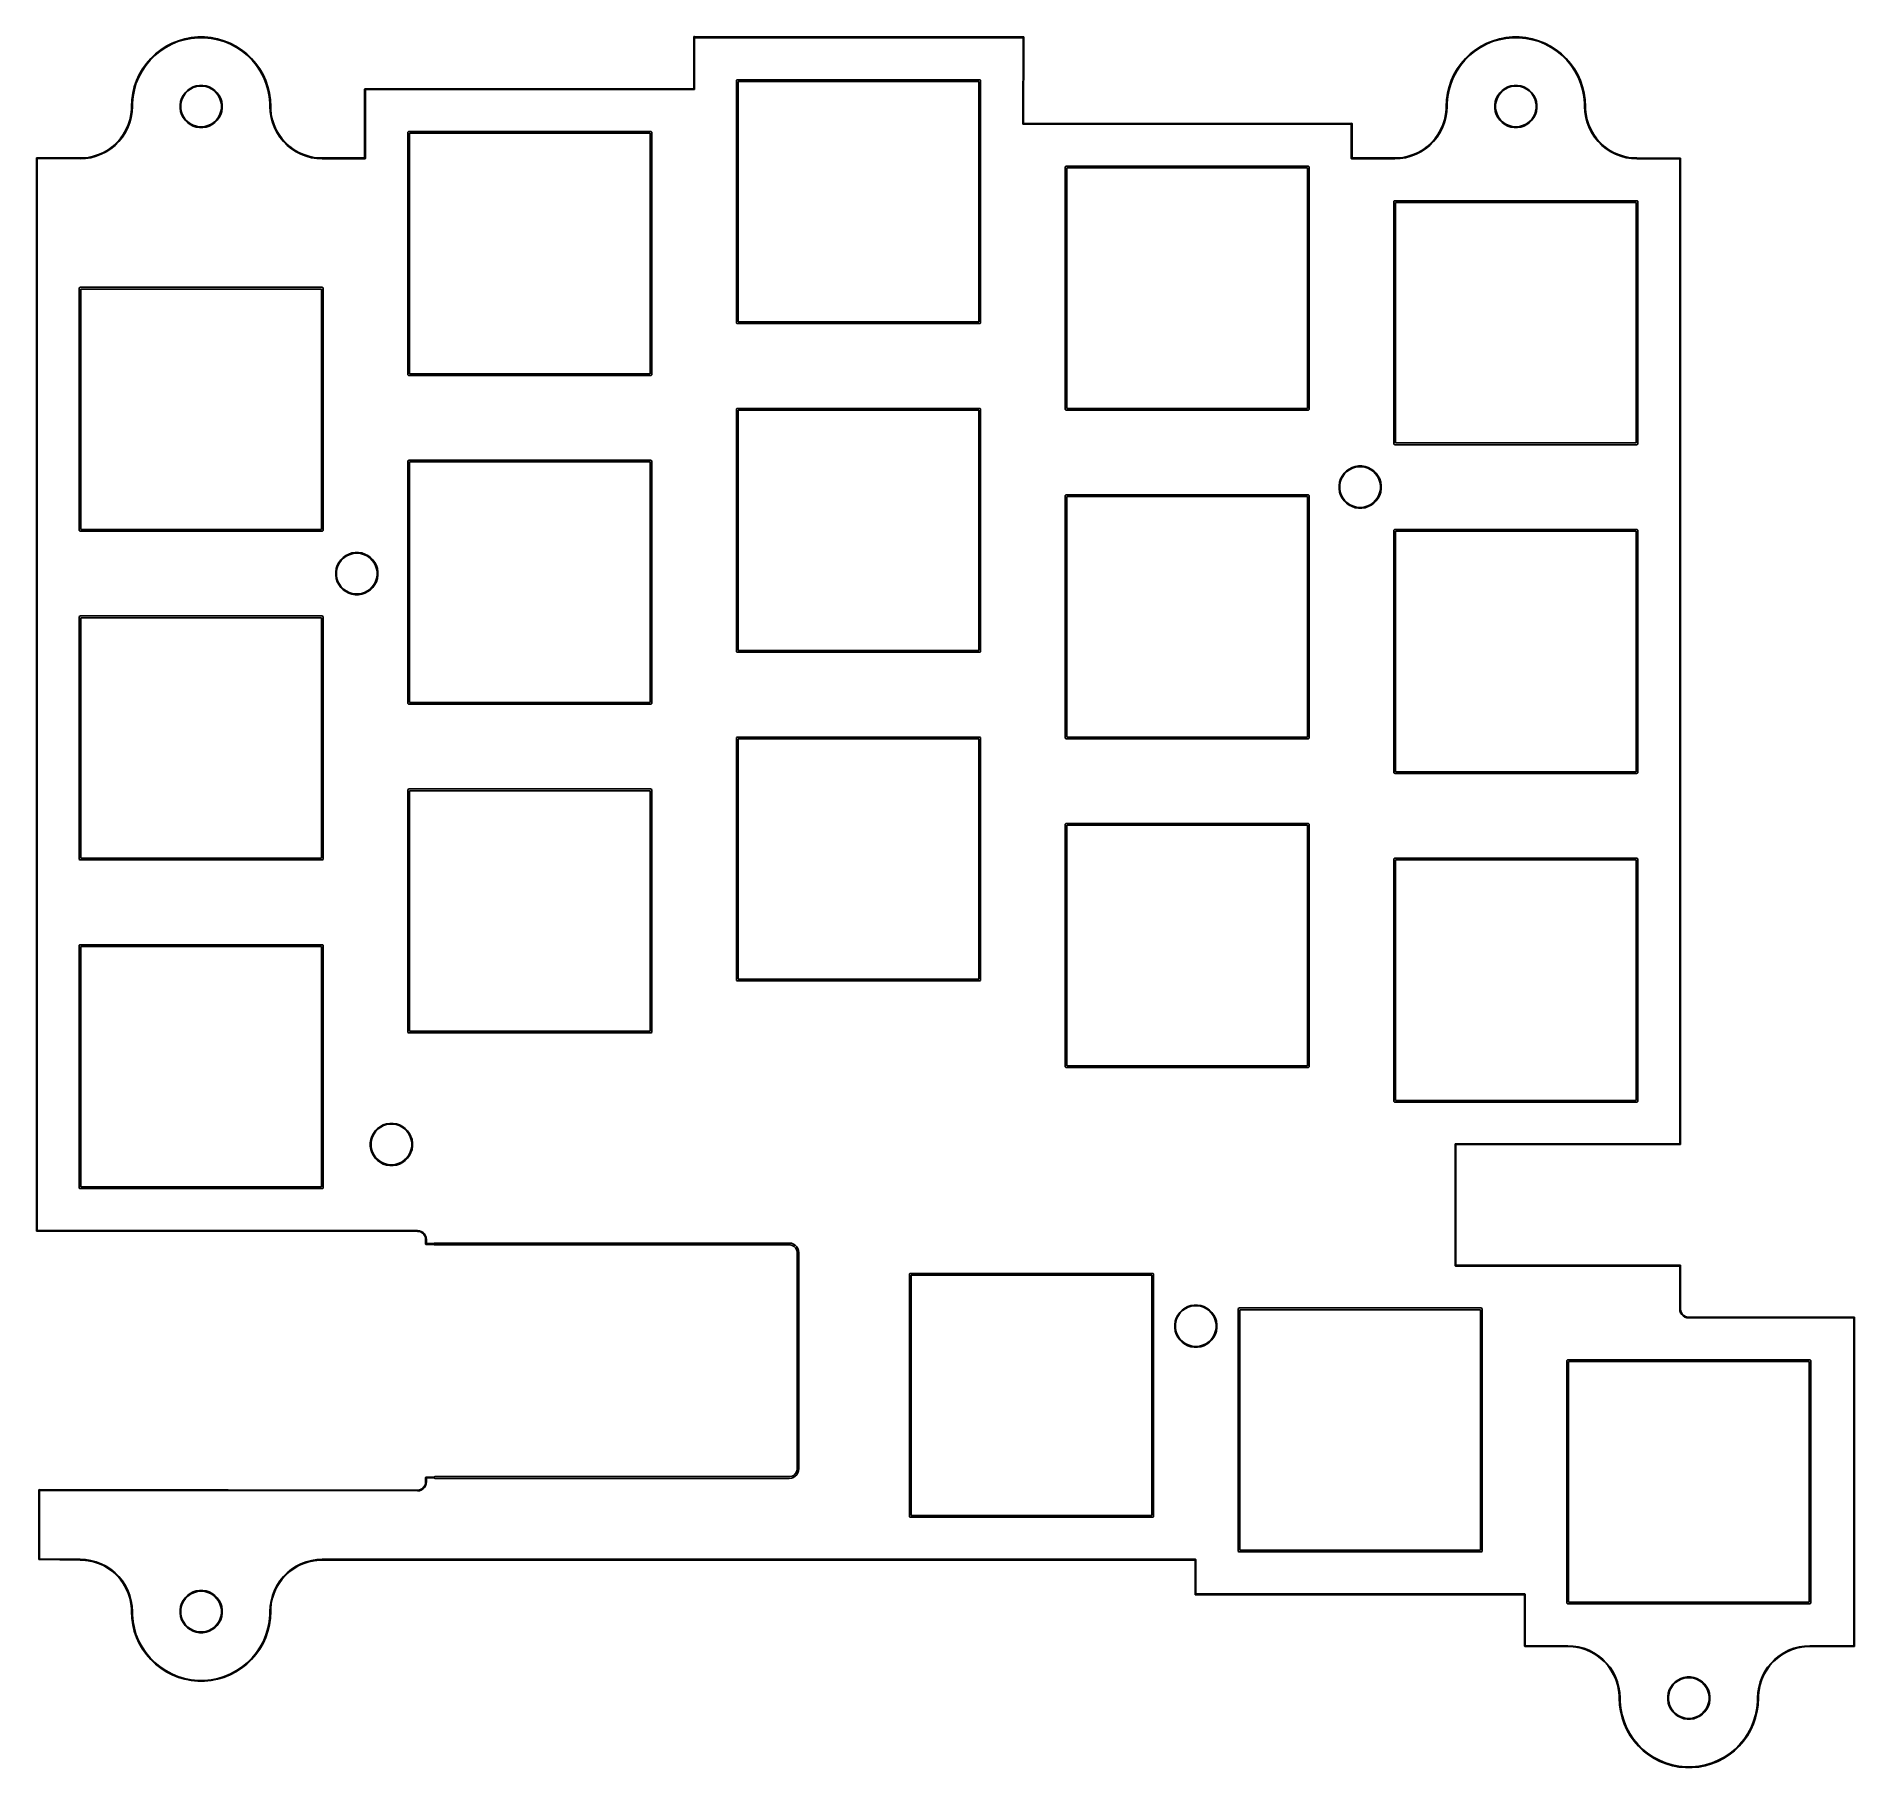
# Model space of a CAD drawing. Header units: millimetres. Extents: x 65 to 170, y -149 to -48.
import ezdxf

# ---------------------------------------------------------------- set-up
doc = ezdxf.new("R2010")
doc.units = ezdxf.units.MM
doc.layers.add('Edge.Cuts', color=254, linetype='CONTINUOUS', true_color=0xd0d2cd)

msp = doc.modelspace()

# ---------------------------------------------------------------- linework, layer by layer
at = {"layer": 'Edge.Cuts', "linetype": 'CONTINUOUS'}
for p, q in [((72.129239, -49.303399), (71.827334, -49.551167)), ((71.864186, -49.458108), (72.165271, -49.221332)), ((72.453977, -49.086417), (72.129239, -49.303399)), ((72.165271, -49.221332), (72.4875, -49.014248)), ((72.798419, -48.902309), (72.453977, -49.086417)), ((72.4875, -49.014248), (72.827955, -48.838731)), ((73.159248, -48.752849), (72.798419, -48.902309)), ((72.827955, -48.838731), (73.183551, -48.696372)), ((73.532989, -48.639475), (73.159248, -48.752849)), ((73.183551, -48.696372), (73.55107, -48.588458)), ((73.916043, -48.563281), (73.532989, -48.639475)), ((73.55107, -48.588458), (73.927183, -48.515969)), ((74.304721, -48.525), (73.916043, -48.563281)), ((73.927183, -48.515969), (74.308483, -48.479559)), ((74.695279, -48.525), (74.304721, -48.525)), ((74.308483, -48.479559), (74.691517, -48.479559)), ((74.691517, -48.479559), (75.072817, -48.515969)), ((75.083957, -48.563281), (74.695279, -48.525)), ((75.072817, -48.515969), (75.44893, -48.588458)), ((75.467011, -48.639475), (75.083957, -48.563281)), ((75.44893, -48.588458), (75.816449, -48.696372)), ((75.840752, -48.752849), (75.467011, -48.639475)), ((75.816449, -48.696372), (76.172045, -48.838731)), ((76.201581, -48.902309), (75.840752, -48.752849)), ((76.172045, -48.838731), (76.5125, -49.014248)), ((76.546023, -49.086417), (76.201581, -48.902309)), ((76.5125, -49.014248), (76.834729, -49.221332)), ((76.870761, -49.303399), (76.546023, -49.086417)), ((76.834729, -49.221332), (77.135814, -49.458108)), ((77.172666, -49.551167), (76.870761, -49.303399)), ((102.975, -48.47), (102.976903, -48.460433)), ((102.975, -51.475), (102.975, -48.47)), ((102.976903, -48.460433), (102.990433, -48.446903)), ((102.990433, -48.446903), (103.009567, -48.446903)), ((103.009567, -48.446903), (103.023097, -48.460433)), ((103.023097, -48.460433), (103.025, -48.47)), ((103.025, -48.47), (103.025, -48.475)), ((103.025, -48.475), (122.022325, -48.475)), ((103.025, -48.525), (103.025, -51.5)), ((122.01486, -48.525), (103.025, -48.525)), ((121.995, -53.4999), (122.01486, -48.525)), ((122.022325, -48.475), (122.030525, -48.466865)), ((122.030525, -48.466865), (122.049659, -48.466941)), ((122.065, -48.4901), (122.0451, -53.474986)), ((122.049659, -48.466941), (122.063135, -48.480525)), ((122.063135, -48.480525), (122.065, -48.4901)), ((148.129239, -49.303399), (147.827334, -49.551167)), ((147.864186, -49.458108), (148.165271, -49.221332)), ((148.453977, -49.086417), (148.129239, -49.303399)), ((148.165271, -49.221332), (148.4875, -49.014248)), ((148.798419, -48.902309), (148.453977, -49.086417)), ((148.4875, -49.014248), (148.827955, -48.838731)), ((149.159248, -48.752849), (148.798419, -48.902309)), ((148.827955, -48.838731), (149.183551, -48.696372)), ((149.532989, -48.639475), (149.159248, -48.752849)), ((149.183551, -48.696372), (149.55107, -48.588458)), ((149.916043, -48.563281), (149.532989, -48.639475)), ((149.55107, -48.588458), (149.927183, -48.515969)), ((150.304721, -48.525), (149.916043, -48.563281)), ((149.927183, -48.515969), (150.308483, -48.479559)), ((150.695279, -48.525), (150.304721, -48.525)), ((150.308483, -48.479559), (150.691517, -48.479559)), ((150.691517, -48.479559), (151.072817, -48.515969)), ((151.083957, -48.563281), (150.695279, -48.525)), ((151.072817, -48.515969), (151.44893, -48.588458)), ((151.467011, -48.639475), (151.083957, -48.563281)), ((151.44893, -48.588458), (151.816449, -48.696372)), ((151.840752, -48.752849), (151.467011, -48.639475)), ((151.816449, -48.696372), (152.172045, -48.838731)), ((152.201581, -48.902309), (151.840752, -48.752849)), ((152.172045, -48.838731), (152.5125, -49.014248)), ((152.546023, -49.086417), (152.201581, -48.902309)), ((152.5125, -49.014248), (152.834729, -49.221332)), ((152.870761, -49.303399), (152.546023, -49.086417)), ((152.834729, -49.221332), (153.135814, -49.458108)), ((153.172666, -49.551167), (152.870761, -49.303399)), ((70.922437, -50.655638), (71.113955, -50.323921)), ((71.303399, -50.129239), (71.086417, -50.453977)), ((71.113955, -50.323921), (71.336136, -50.01191)), ((71.551167, -49.827334), (71.303399, -50.129239)), ((71.336136, -50.01191), (71.58697, -49.722432)), ((71.827334, -49.551167), (71.551167, -49.827334)), ((71.58697, -49.722432), (71.864186, -49.458108)), ((77.135814, -49.458108), (77.41303, -49.722432)), ((77.448833, -49.827334), (77.172666, -49.551167)), ((77.41303, -49.722432), (77.663864, -50.01191)), ((77.696601, -50.129239), (77.448833, -49.827334)), ((77.663864, -50.01191), (77.886045, -50.323921)), ((77.913583, -50.453977), (77.696601, -50.129239)), ((77.886045, -50.323921), (78.077563, -50.655638)), ((146.922437, -50.655638), (147.113955, -50.323921)), ((147.303399, -50.129239), (147.086417, -50.453977)), ((147.113955, -50.323921), (147.336136, -50.01191)), ((147.551167, -49.827334), (147.303399, -50.129239)), ((147.336136, -50.01191), (147.58697, -49.722432)), ((147.827334, -49.551167), (147.551167, -49.827334)), ((147.58697, -49.722432), (147.864186, -49.458108)), ((153.135814, -49.458108), (153.41303, -49.722432)), ((153.448833, -49.827334), (153.172666, -49.551167)), ((153.41303, -49.722432), (153.663864, -50.01191)), ((153.696601, -50.129239), (153.448833, -49.827334)), ((153.663864, -50.01191), (153.886045, -50.323921)), ((153.913583, -50.453977), (153.696601, -50.129239)), ((153.886045, -50.323921), (154.077563, -50.655638)), ((70.547737, -51.738264), (70.638041, -51.366026)), ((70.638041, -51.366026), (70.763319, -51.004059)), ((70.752849, -51.159248), (70.639475, -51.532989)), ((70.902309, -50.798419), (70.752849, -51.159248)), ((70.763319, -51.004059), (70.922437, -50.655638)), ((71.086417, -50.453977), (70.902309, -50.798419)), ((73.704426, -51.568503), (73.859939, -51.455516)), ((73.884166, -51.49505), (73.734539, -51.60376)), ((73.859939, -51.455516), (74.031213, -51.368248)), ((74.048957, -51.411085), (73.884166, -51.49505)), ((74.031213, -51.368248), (74.214029, -51.308847)), ((74.224854, -51.353933), (74.048957, -51.411085)), ((74.214029, -51.308847), (74.403888, -51.278776)), ((74.407526, -51.325), (74.224854, -51.353933)), ((74.403888, -51.278776), (74.596112, -51.278776)), ((74.592474, -51.325), (74.407526, -51.325)), ((74.775146, -51.353933), (74.592474, -51.325)), ((74.596112, -51.278776), (74.785971, -51.308847)), ((74.951043, -51.411085), (74.775146, -51.353933)), ((74.785971, -51.308847), (74.968787, -51.368248)), ((75.115834, -51.49505), (74.951043, -51.411085)), ((74.968787, -51.368248), (75.140061, -51.455516)), ((75.265461, -51.60376), (75.115834, -51.49505)), ((75.140061, -51.455516), (75.295574, -51.568503)), ((78.097691, -50.798419), (77.913583, -50.453977)), ((78.077563, -50.655638), (78.236681, -51.004059)), ((78.247151, -51.159248), (78.097691, -50.798419)), ((78.236681, -51.004059), (78.361959, -51.366026)), ((78.360525, -51.532989), (78.247151, -51.159248)), ((78.361959, -51.366026), (78.452263, -51.738264)), ((83.945, -51.5), (83.946903, -51.490433)), ((83.945, -55.475), (83.945, -51.5)), ((83.946903, -51.490433), (83.960433, -51.476903)), ((83.960433, -51.476903), (83.97, -51.475)), ((83.97, -51.475), (102.975, -51.475)), ((103.025, -51.5), (103.023097, -51.509567)), ((105.450004, -51.000008), (105.45381, -50.980874)), ((105.450004, -65.000008), (105.450004, -51.000008)), ((105.45381, -50.980874), (105.48087, -50.953814)), ((105.48087, -50.953814), (105.500004, -50.950008)), ((105.500004, -50.950008), (119.500004, -50.950008)), ((105.550004, -51.050008), (105.550004, -64.950008)), ((119.450004, -51.050008), (105.550004, -51.050008)), ((119.450004, -64.950008), (119.450004, -51.050008)), ((119.500004, -50.950008), (119.519138, -50.953814)), ((119.519138, -50.953814), (119.546198, -50.980874)), ((119.546198, -50.980874), (119.550004, -51.000008)), ((119.550004, -51.000008), (119.550004, -65.000008)), ((146.547737, -51.738264), (146.638041, -51.366026)), ((146.638041, -51.366026), (146.763319, -51.004059)), ((146.752849, -51.159248), (146.639475, -51.532989)), ((146.902309, -50.798419), (146.752849, -51.159248)), ((146.763319, -51.004059), (146.922437, -50.655638)), ((147.086417, -50.453977), (146.902309, -50.798419)), ((149.704426, -51.568503), (149.859939, -51.455516)), ((149.884166, -51.49505), (149.734539, -51.60376)), ((149.859939, -51.455516), (150.031213, -51.368248)), ((150.048957, -51.411085), (149.884166, -51.49505)), ((150.031213, -51.368248), (150.214029, -51.308847)), ((150.224854, -51.353933), (150.048957, -51.411085)), ((150.214029, -51.308847), (150.403888, -51.278776)), ((150.407526, -51.325), (150.224854, -51.353933)), ((150.403888, -51.278776), (150.596112, -51.278776)), ((150.592474, -51.325), (150.407526, -51.325)), ((150.775146, -51.353933), (150.592474, -51.325)), ((150.596112, -51.278776), (150.785971, -51.308847)), ((150.951043, -51.411085), (150.775146, -51.353933)), ((150.785971, -51.308847), (150.968787, -51.368248)), ((151.115834, -51.49505), (150.951043, -51.411085)), ((150.968787, -51.368248), (151.140061, -51.455516)), ((151.265461, -51.60376), (151.115834, -51.49505)), ((151.140061, -51.455516), (151.295574, -51.568503)), ((154.097691, -50.798419), (153.913583, -50.453977)), ((154.077563, -50.655638), (154.236681, -51.004059)), ((154.247151, -51.159248), (154.097691, -50.798419)), ((154.236681, -51.004059), (154.361959, -51.366026)), ((154.360525, -51.532989), (154.247151, -51.159248)), ((154.361959, -51.366026), (154.452263, -51.738264)), ((70.475, -52.5), (70.493226, -52.117399)), ((70.475, -52.655913), (70.475, -52.5)), ((70.493226, -52.117399), (70.547737, -51.738264)), ((70.525, -52.5), (70.508429, -52.816199)), ((70.563281, -51.916043), (70.525, -52.304721)), ((70.525, -52.304721), (70.525, -52.5)), ((70.639475, -51.532989), (70.563281, -51.916043)), ((73.278776, -52.403888), (73.308847, -52.214029)), ((73.278776, -52.407526), (73.278776, -52.403888)), ((73.278776, -52.596112), (73.278776, -52.407526)), ((73.308847, -52.214029), (73.368248, -52.031213)), ((73.353933, -52.224854), (73.325, -52.407526)), ((73.325, -52.407526), (73.325, -52.592474)), ((73.411085, -52.048957), (73.353933, -52.224854)), ((73.368248, -52.031213), (73.455516, -51.859939)), ((73.49505, -51.884166), (73.411085, -52.048957)), ((73.455516, -51.859939), (73.568503, -51.704426)), ((73.60376, -51.734539), (73.49505, -51.884166)), ((73.568503, -51.704426), (73.704426, -51.568503)), ((73.734539, -51.60376), (73.60376, -51.734539)), ((75.39624, -51.734539), (75.265461, -51.60376)), ((75.295574, -51.568503), (75.431497, -51.704426)), ((75.50495, -51.884166), (75.39624, -51.734539)), ((75.431497, -51.704426), (75.544484, -51.859939)), ((75.588915, -52.048957), (75.50495, -51.884166)), ((75.544484, -51.859939), (75.631752, -52.031213)), ((75.646067, -52.224854), (75.588915, -52.048957)), ((75.631752, -52.031213), (75.691153, -52.214029)), ((75.675, -52.407526), (75.646067, -52.224854)), ((75.675, -52.592474), (75.675, -52.407526)), ((75.691153, -52.214029), (75.721224, -52.403888)), ((75.721224, -52.403888), (75.721224, -52.596112)), ((78.436719, -51.916043), (78.360525, -51.532989)), ((78.475, -52.304721), (78.436719, -51.916043)), ((78.452263, -51.738264), (78.506774, -52.117399)), ((78.475, -52.5), (78.475, -52.304721)), ((78.491571, -52.816199), (78.475, -52.5)), ((78.506774, -52.117399), (78.525, -52.5)), ((78.525, -52.5), (78.525, -52.655913)), ((103, -51.525), (83.995, -51.525)), ((83.995, -51.525), (83.995, -55.5)), ((103.009567, -51.523097), (103, -51.525)), ((103.023097, -51.509567), (103.009567, -51.523097)), ((146.475, -52.5), (146.493226, -52.117399)), ((146.475, -52.655913), (146.475, -52.5)), ((146.493226, -52.117399), (146.547737, -51.738264)), ((146.525, -52.5), (146.508429, -52.816199)), ((146.563281, -51.916043), (146.525, -52.304721)), ((146.525, -52.304721), (146.525, -52.5)), ((146.639475, -51.532989), (146.563281, -51.916043)), ((149.278776, -52.403888), (149.308847, -52.214029)), ((149.278776, -52.407526), (149.278776, -52.403888)), ((149.278776, -52.596112), (149.278776, -52.407526)), ((149.308847, -52.214029), (149.368248, -52.031213)), ((149.353933, -52.224854), (149.325, -52.407526)), ((149.325, -52.407526), (149.325, -52.592474)), ((149.411085, -52.048957), (149.353933, -52.224854)), ((149.368248, -52.031213), (149.455516, -51.859939)), ((149.49505, -51.884166), (149.411085, -52.048957)), ((149.455516, -51.859939), (149.568503, -51.704426)), ((149.60376, -51.734539), (149.49505, -51.884166)), ((149.568503, -51.704426), (149.704426, -51.568503)), ((149.734539, -51.60376), (149.60376, -51.734539)), ((151.39624, -51.734539), (151.265461, -51.60376)), ((151.295574, -51.568503), (151.431497, -51.704426)), ((151.50495, -51.884166), (151.39624, -51.734539)), ((151.431497, -51.704426), (151.544484, -51.859939)), ((151.588915, -52.048957), (151.50495, -51.884166)), ((151.544484, -51.859939), (151.631752, -52.031213)), ((151.646067, -52.224854), (151.588915, -52.048957)), ((151.631752, -52.031213), (151.691153, -52.214029)), ((151.675, -52.407526), (151.646067, -52.224854)), ((151.675, -52.592474), (151.675, -52.407526)), ((151.691153, -52.214029), (151.721224, -52.403888)), ((151.721224, -52.403888), (151.721224, -52.596112)), ((154.436719, -51.916043), (154.360525, -51.532989)), ((154.475, -52.304721), (154.436719, -51.916043)), ((154.452263, -51.738264), (154.506774, -52.117399)), ((154.475, -52.5), (154.475, -52.304721)), ((154.491571, -52.816199), (154.475, -52.5)), ((154.506774, -52.117399), (154.525, -52.5)), ((154.525, -52.5), (154.525, -52.655913)), ((70.154382, -53.852475), (70.281213, -53.567608)), ((70.376946, -53.434776), (70.263475, -53.730378)), ((70.281213, -53.567608), (70.377573, -53.271043)), ((70.458896, -53.128933), (70.376946, -53.434776)), ((70.377573, -53.271043), (70.442405, -52.966031)), ((70.442405, -52.966031), (70.475, -52.655913)), ((70.508429, -52.816199), (70.458896, -53.128933)), ((73.308847, -52.785971), (73.278776, -52.596112)), ((73.368248, -52.968787), (73.308847, -52.785971)), ((73.325, -52.592474), (73.353933, -52.775146)), ((73.353933, -52.775146), (73.411085, -52.951043)), ((73.455516, -53.140061), (73.368248, -52.968787)), ((73.411085, -52.951043), (73.49505, -53.115834)), ((73.568503, -53.295574), (73.455516, -53.140061)), ((73.49505, -53.115834), (73.60376, -53.265461)), ((73.704426, -53.431497), (73.568503, -53.295574)), ((73.60376, -53.265461), (73.734539, -53.39624)), ((73.859939, -53.544484), (73.704426, -53.431497)), ((73.734539, -53.39624), (73.884166, -53.50495)), ((74.031213, -53.631752), (73.859939, -53.544484)), ((73.884166, -53.50495), (74.048957, -53.588915)), ((74.048957, -53.588915), (74.224854, -53.646067)), ((74.775146, -53.646067), (74.951043, -53.588915)), ((74.951043, -53.588915), (75.115834, -53.50495)), ((75.140061, -53.544484), (74.968787, -53.631752)), ((75.115834, -53.50495), (75.265461, -53.39624)), ((75.295574, -53.431497), (75.140061, -53.544484)), ((75.265461, -53.39624), (75.39624, -53.265461)), ((75.431497, -53.295574), (75.295574, -53.431497)), ((75.39624, -53.265461), (75.50495, -53.115834)), ((75.544484, -53.140061), (75.431497, -53.295574)), ((75.50495, -53.115834), (75.588915, -52.951043)), ((75.631752, -52.968787), (75.544484, -53.140061)), ((75.588915, -52.951043), (75.646067, -52.775146)), ((75.691153, -52.785971), (75.631752, -52.968787)), ((75.646067, -52.775146), (75.675, -52.592474)), ((75.721224, -52.596112), (75.691153, -52.785971)), ((78.541104, -53.128933), (78.491571, -52.816199)), ((78.525, -52.655913), (78.557595, -52.966031)), ((78.623054, -53.434776), (78.541104, -53.128933)), ((78.557595, -52.966031), (78.622427, -53.271043)), ((78.622427, -53.271043), (78.718787, -53.567608)), ((78.736525, -53.730378), (78.623054, -53.434776)), ((78.718787, -53.567608), (78.845618, -53.852475)), ((121.996865, -53.509475), (121.995, -53.4999)), ((121.996907, -53.509518), (121.996865, -53.509475)), ((121.996908, -53.509579), (121.996907, -53.509518)), ((122.003611, -53.516275), (121.996908, -53.509579)), ((122.010341, -53.523059), (122.003611, -53.516275)), ((122.010402, -53.523059), (122.010341, -53.523059)), ((122.010445, -53.523102), (122.010402, -53.523059)), ((122.020013, -53.525), (122.010445, -53.523102)), ((140.985, -53.515013), (122.020013, -53.525)), ((122.0451, -53.474986), (141.009987, -53.465)), ((140.985, -55.5), (140.985, -53.515013)), ((141.009987, -53.465), (141.019555, -53.466898)), ((141.019555, -53.466898), (141.01956, -53.466903)), ((141.01956, -53.466903), (141.019567, -53.466903)), ((141.019567, -53.466903), (141.026323, -53.473659)), ((141.026323, -53.473659), (141.033092, -53.480421)), ((141.033092, -53.480421), (141.033092, -53.480428)), ((141.033092, -53.480428), (141.033097, -53.480433)), ((141.033097, -53.480433), (141.035, -53.49)), ((141.035, -53.49), (141.035, -55.475)), ((146.154382, -53.852475), (146.281213, -53.567608)), ((146.376946, -53.434776), (146.263475, -53.730378)), ((146.281213, -53.567608), (146.377573, -53.271043)), ((146.458896, -53.128933), (146.376946, -53.434776)), ((146.377573, -53.271043), (146.442405, -52.966031)), ((146.442405, -52.966031), (146.475, -52.655913)), ((146.508429, -52.816199), (146.458896, -53.128933)), ((149.308847, -52.785971), (149.278776, -52.596112)), ((149.368248, -52.968787), (149.308847, -52.785971)), ((149.325, -52.592474), (149.353933, -52.775146)), ((149.353933, -52.775146), (149.411085, -52.951043)), ((149.455516, -53.140061), (149.368248, -52.968787)), ((149.411085, -52.951043), (149.49505, -53.115834)), ((149.568503, -53.295574), (149.455516, -53.140061)), ((149.49505, -53.115834), (149.60376, -53.265461)), ((149.704426, -53.431497), (149.568503, -53.295574)), ((149.60376, -53.265461), (149.734539, -53.39624)), ((149.859939, -53.544484), (149.704426, -53.431497)), ((149.734539, -53.39624), (149.884166, -53.50495)), ((150.031213, -53.631752), (149.859939, -53.544484)), ((149.884166, -53.50495), (150.048957, -53.588915)), ((150.048957, -53.588915), (150.224854, -53.646067)), ((150.775146, -53.646067), (150.951043, -53.588915)), ((150.951043, -53.588915), (151.115834, -53.50495)), ((151.140061, -53.544484), (150.968787, -53.631752)), ((151.115834, -53.50495), (151.265461, -53.39624)), ((151.295574, -53.431497), (151.140061, -53.544484)), ((151.265461, -53.39624), (151.39624, -53.265461)), ((151.431497, -53.295574), (151.295574, -53.431497)), ((151.39624, -53.265461), (151.50495, -53.115834)), ((151.544484, -53.140061), (151.431497, -53.295574)), ((151.50495, -53.115834), (151.588915, -52.951043)), ((151.631752, -52.968787), (151.544484, -53.140061)), ((151.588915, -52.951043), (151.646067, -52.775146)), ((151.691153, -52.785971), (151.631752, -52.968787)), ((151.646067, -52.775146), (151.675, -52.592474)), ((151.721224, -52.596112), (151.691153, -52.785971)), ((154.541104, -53.128933), (154.491571, -52.816199)), ((154.525, -52.655913), (154.557595, -52.966031)), ((154.623054, -53.434776), (154.541104, -53.128933)), ((154.557595, -52.966031), (154.622427, -53.271043)), ((154.622427, -53.271043), (154.718787, -53.567608)), ((154.736525, -53.730378), (154.623054, -53.434776)), ((154.718787, -53.567608), (154.845618, -53.852475)), ((69.374797, -54.815182), (69.606529, -54.606529)), ((69.748013, -54.52412), (69.52412, -54.748013)), ((69.606529, -54.606529), (69.815182, -54.374797)), ((69.947276, -54.27805), (69.748013, -54.52412)), ((69.815182, -54.374797), (69.998469, -54.122525)), ((70.119726, -54.0125), (69.947276, -54.27805)), ((69.998469, -54.122525), (70.154382, -53.852475)), ((70.263475, -53.730378), (70.119726, -54.0125)), ((74.214029, -53.691153), (74.031213, -53.631752)), ((74.403888, -53.721224), (74.214029, -53.691153)), ((74.224854, -53.646067), (74.407526, -53.675)), ((74.596112, -53.721224), (74.403888, -53.721224)), ((74.407526, -53.675), (74.592474, -53.675)), ((74.592474, -53.675), (74.775146, -53.646067)), ((74.785971, -53.691153), (74.596112, -53.721224)), ((74.968787, -53.631752), (74.785971, -53.691153)), ((78.880274, -54.0125), (78.736525, -53.730378)), ((78.845618, -53.852475), (79.001531, -54.122525)), ((79.052724, -54.27805), (78.880274, -54.0125)), ((79.001531, -54.122525), (79.184818, -54.374797)), ((79.251987, -54.52412), (79.052724, -54.27805)), ((79.184818, -54.374797), (79.393471, -54.606529)), ((79.47588, -54.748013), (79.251987, -54.52412)), ((79.393471, -54.606529), (79.625203, -54.815182)), ((86.450004, -54.000008), (86.45381, -53.980874)), ((86.450004, -68.000008), (86.450004, -54.000008)), ((86.45381, -53.980874), (86.48087, -53.953814)), ((86.48087, -53.953814), (86.500004, -53.950008)), ((86.500004, -53.950008), (100.500004, -53.950008)), ((86.550004, -54.050008), (86.550004, -67.950008)), ((100.450004, -54.050008), (86.550004, -54.050008)), ((100.450004, -67.950008), (100.450004, -54.050008)), ((100.500004, -53.950008), (100.519138, -53.953814)), ((100.519138, -53.953814), (100.546198, -53.980874)), ((100.546198, -53.980874), (100.550004, -54.000008)), ((100.550004, -54.000008), (100.550004, -68.000008)), ((145.374797, -54.815182), (145.606529, -54.606529)), ((145.748013, -54.52412), (145.52412, -54.748013)), ((145.606529, -54.606529), (145.815182, -54.374797)), ((145.947276, -54.27805), (145.748013, -54.52412)), ((145.815182, -54.374797), (145.998469, -54.122525)), ((146.119726, -54.0125), (145.947276, -54.27805)), ((145.998469, -54.122525), (146.154382, -53.852475)), ((146.263475, -53.730378), (146.119726, -54.0125)), ((150.214029, -53.691153), (150.031213, -53.631752)), ((150.403888, -53.721224), (150.214029, -53.691153)), ((150.224854, -53.646067), (150.407526, -53.675)), ((150.596112, -53.721224), (150.403888, -53.721224)), ((150.407526, -53.675), (150.592474, -53.675)), ((150.592474, -53.675), (150.775146, -53.646067)), ((150.785971, -53.691153), (150.596112, -53.721224)), ((150.968787, -53.631752), (150.785971, -53.691153)), ((154.880274, -54.0125), (154.736525, -53.730378)), ((154.845618, -53.852475), (155.001531, -54.122525)), ((155.052724, -54.27805), (154.880274, -54.0125)), ((155.001531, -54.122525), (155.184818, -54.374797)), ((155.251987, -54.52412), (155.052724, -54.27805)), ((155.184818, -54.374797), (155.393471, -54.606529)), ((155.47588, -54.748013), (155.251987, -54.52412)), ((155.393471, -54.606529), (155.625203, -54.815182)), ((64.975, -55.49), (64.976903, -55.480433)), ((64.975, -117.49), (64.975, -55.49)), ((64.976903, -55.480433), (64.97694, -55.480395)), ((64.97694, -55.480395), (64.976941, -55.480341)), ((64.976941, -55.480341), (64.983733, -55.473603)), ((64.983733, -55.473603), (64.990433, -55.466903)), ((64.990433, -55.466903), (64.990487, -55.466903)), ((64.990487, -55.466903), (64.990525, -55.466865)), ((64.990525, -55.466865), (65.0001, -55.465)), ((65.0001, -55.465), (67.5001, -55.475)), ((67.4999, -55.525), (65.025, -55.5151)), ((65.025, -55.5151), (65.025, -117.465011)), ((67.499962, -55.524987), (67.4999, -55.525)), ((67.5, -55.525), (67.499962, -55.524987)), ((67.816199, -55.508429), (67.5, -55.525)), ((67.5001, -55.475), (67.655913, -55.475)), ((67.655913, -55.475), (67.966031, -55.442405)), ((68.128933, -55.458896), (67.816199, -55.508429)), ((67.966031, -55.442405), (68.271043, -55.377573)), ((68.434776, -55.376946), (68.128933, -55.458896)), ((68.271043, -55.377573), (68.567608, -55.281213)), ((68.730378, -55.263475), (68.434776, -55.376946)), ((68.567608, -55.281213), (68.852475, -55.154382)), ((69.0125, -55.119726), (68.730378, -55.263475)), ((68.852475, -55.154382), (69.122525, -54.998469)), ((69.27805, -54.947276), (69.0125, -55.119726)), ((69.122525, -54.998469), (69.374797, -54.815182)), ((69.52412, -54.748013), (69.27805, -54.947276)), ((79.72195, -54.947276), (79.47588, -54.748013)), ((79.625203, -54.815182), (79.877475, -54.998469)), ((79.9875, -55.119726), (79.72195, -54.947276)), ((79.877475, -54.998469), (80.147525, -55.154382)), ((80.269622, -55.263475), (79.9875, -55.119726)), ((80.147525, -55.154382), (80.432392, -55.281213)), ((80.565224, -55.376946), (80.269622, -55.263475)), ((80.432392, -55.281213), (80.728957, -55.377573)), ((80.871067, -55.458896), (80.565224, -55.376946)), ((80.728957, -55.377573), (81.033969, -55.442405)), ((81.183801, -55.508429), (80.871067, -55.458896)), ((81.033969, -55.442405), (81.344087, -55.475)), ((81.5, -55.525), (81.183801, -55.508429)), ((81.344087, -55.475), (81.5, -55.475)), ((81.5, -55.475), (83.945, -55.475)), ((83.97, -55.525), (81.5, -55.525)), ((83.979567, -55.523097), (83.97, -55.525)), ((83.993097, -55.509567), (83.979567, -55.523097)), ((83.995, -55.5), (83.993097, -55.509567)), ((140.986903, -55.509567), (140.985, -55.5)), ((141.000433, -55.523097), (140.986903, -55.509567)), ((141.01, -55.525), (141.000433, -55.523097)), ((143.5, -55.525), (141.01, -55.525)), ((141.035, -55.475), (143.5, -55.475)), ((143.5, -55.475), (143.655913, -55.475)), ((143.816199, -55.508429), (143.5, -55.525)), ((143.655913, -55.475), (143.966031, -55.442405)), ((144.128933, -55.458896), (143.816199, -55.508429)), ((143.966031, -55.442405), (144.271043, -55.377573)), ((144.434776, -55.376946), (144.128933, -55.458896)), ((144.271043, -55.377573), (144.567608, -55.281213)), ((144.730378, -55.263475), (144.434776, -55.376946)), ((144.567608, -55.281213), (144.852475, -55.154382)), ((145.0125, -55.119726), (144.730378, -55.263475)), ((144.852475, -55.154382), (145.122525, -54.998469)), ((145.27805, -54.947276), (145.0125, -55.119726)), ((145.122525, -54.998469), (145.374797, -54.815182)), ((145.52412, -54.748013), (145.27805, -54.947276)), ((155.72195, -54.947276), (155.47588, -54.748013)), ((155.625203, -54.815182), (155.877475, -54.998469)), ((155.9875, -55.119726), (155.72195, -54.947276)), ((155.877475, -54.998469), (156.147525, -55.154382)), ((156.269622, -55.263475), (155.9875, -55.119726)), ((156.147525, -55.154382), (156.432392, -55.281213)), ((156.565224, -55.376946), (156.269622, -55.263475)), ((156.432392, -55.281213), (156.728957, -55.377573)), ((156.871067, -55.458896), (156.565224, -55.376946)), ((156.728957, -55.377573), (157.033969, -55.442405)), ((157.183801, -55.508429), (156.871067, -55.458896)), ((157.033969, -55.442405), (157.344087, -55.475)), ((157.499738, -55.524986), (157.183801, -55.508429)), ((157.344087, -55.475), (157.5, -55.475)), ((157.4998, -55.524999), (157.499738, -55.524986)), ((159.975, -55.5448), (157.4998, -55.524999)), ((157.5, -55.475), (157.500075, -55.475024)), ((157.500075, -55.475024), (157.5002, -55.475001)), ((157.5002, -55.475001), (160.0002, -55.495001)), ((159.975, -112.455), (159.975, -55.5448)), ((160.0002, -55.495001), (160.009379, -55.496903)), ((160.009379, -55.496903), (160.009567, -55.496903)), ((160.009567, -55.496903), (160.009616, -55.496952)), ((160.009616, -55.496952), (160.009751, -55.49698)), ((160.009751, -55.49698), (160.016399, -55.503735)), ((160.016399, -55.503735), (160.023097, -55.510433)), ((160.023097, -55.510433), (160.023123, -55.510568)), ((160.023123, -55.510568), (160.023173, -55.510618)), ((160.023173, -55.510618), (160.023171, -55.510807)), ((160.023171, -55.510807), (160.025, -55.52)), ((160.025, -55.52), (160.025, -112.48)), ((124.45, -56), (124.453806, -55.980866)), ((124.45, -70), (124.45, -56)), ((124.453806, -55.980866), (124.480866, -55.953806)), ((124.480866, -55.953806), (124.5, -55.95)), ((124.5, -55.95), (138.5, -55.95)), ((124.55, -56.05), (124.55, -69.95)), ((138.45, -56.05), (124.55, -56.05)), ((138.45, -69.95), (138.45, -56.05)), ((138.5, -55.95), (138.519134, -55.953806)), ((138.519134, -55.953806), (138.546194, -55.980866)), ((138.546194, -55.980866), (138.55, -56)), ((138.55, -56), (138.55, -70)), ((143.45, -58), (143.453806, -57.980866)), ((143.45, -72), (143.45, -58)), ((143.453806, -57.980866), (143.480866, -57.953806)), ((143.480866, -57.953806), (143.5, -57.95)), ((143.5, -57.95), (157.5, -57.95)), ((143.55, -58.05), (143.55, -71.95)), ((157.45, -58.05), (143.55, -58.05)), ((157.45, -71.95), (157.45, -58.05)), ((157.5, -57.95), (157.519134, -57.953806)), ((157.519134, -57.953806), (157.546194, -57.980866)), ((157.546194, -57.980866), (157.55, -58)), ((157.55, -58), (157.55, -72)), ((67.449998, -62.999999), (67.453804, -62.980865)), ((67.449998, -76.999999), (67.449998, -62.999999)), ((67.453804, -62.980865), (67.480864, -62.953805)), ((67.480864, -62.953805), (67.499998, -62.949999)), ((67.499998, -62.949999), (81.499998, -62.949999)), ((67.549998, -63.049999), (67.549998, -76.949999)), ((81.449998, -63.049999), (67.549998, -63.049999)), ((81.449998, -76.949999), (81.449998, -63.049999)), ((81.499998, -62.949999), (81.519132, -62.953805)), ((81.519132, -62.953805), (81.546192, -62.980865)), ((81.546192, -62.980865), (81.549998, -62.999999)), ((81.549998, -62.999999), (81.549998, -76.999999)), ((105.45381, -65.019142), (105.450004, -65.000008)), ((105.48087, -65.046202), (105.45381, -65.019142)), ((105.500004, -65.050008), (105.48087, -65.046202)), ((119.500004, -65.050008), (105.500004, -65.050008)), ((105.550004, -64.950008), (119.450004, -64.950008)), ((119.519138, -65.046202), (119.500004, -65.050008)), ((119.546198, -65.019142), (119.519138, -65.046202)), ((119.550004, -65.000008), (119.546198, -65.019142)), ((86.45381, -68.019142), (86.450004, -68.000008)), ((86.48087, -68.046202), (86.45381, -68.019142)), ((86.500004, -68.050008), (86.48087, -68.046202)), ((100.500004, -68.050008), (86.500004, -68.050008)), ((86.550004, -67.950008), (100.450004, -67.950008)), ((100.519138, -68.046202), (100.500004, -68.050008)), ((100.546198, -68.019142), (100.519138, -68.046202)), ((100.550004, -68.000008), (100.546198, -68.019142)), ((105.450004, -70.000008), (105.45381, -69.980874)), ((105.450004, -84.000008), (105.450004, -70.000008)), ((105.45381, -69.980874), (105.48087, -69.953814)), ((105.48087, -69.953814), (105.500004, -69.950008)), ((105.500004, -69.950008), (119.500004, -69.950008)), ((105.550004, -70.050008), (105.550004, -83.950008)), ((119.450004, -70.050008), (105.550004, -70.050008)), ((119.450004, -83.950008), (119.450004, -70.050008)), ((119.500004, -69.950008), (119.519138, -69.953814)), ((119.519138, -69.953814), (119.546198, -69.980874)), ((119.546198, -69.980874), (119.550004, -70.000008)), ((119.550004, -70.000008), (119.550004, -84.000008)), ((124.453806, -70.019134), (124.45, -70)), ((124.480866, -70.046194), (124.453806, -70.019134)), ((124.5, -70.05), (124.480866, -70.046194)), ((138.5, -70.05), (124.5, -70.05)), ((124.55, -69.95), (138.45, -69.95)), ((138.519134, -70.046194), (138.5, -70.05)), ((138.546194, -70.019134), (138.519134, -70.046194)), ((138.55, -70), (138.546194, -70.019134)), ((143.453806, -72.019134), (143.45, -72)), ((143.480866, -72.046194), (143.453806, -72.019134)), ((143.5, -72.05), (143.480866, -72.046194)), ((157.5, -72.05), (143.5, -72.05)), ((143.55, -71.95), (157.45, -71.95)), ((157.519134, -72.046194), (157.5, -72.05)), ((157.546194, -72.019134), (157.519134, -72.046194)), ((157.55, -72), (157.546194, -72.019134)), ((86.450004, -73.000008), (86.45381, -72.980874)), ((86.450004, -87.000008), (86.450004, -73.000008)), ((86.45381, -72.980874), (86.48087, -72.953814)), ((86.48087, -72.953814), (86.500004, -72.950008)), ((86.500004, -72.950008), (100.500004, -72.950008)), ((86.550004, -73.050008), (86.550004, -86.950008)), ((100.450004, -73.050008), (86.550004, -73.050008)), ((100.450004, -86.950008), (100.450004, -73.050008)), ((100.500004, -72.950008), (100.519138, -72.953814)), ((100.519138, -72.953814), (100.546198, -72.980874)), ((100.546198, -72.980874), (100.550004, -73.000008)), ((100.550004, -73.000008), (100.550004, -87.000008)), ((140.568503, -73.704426), (140.704426, -73.568503)), ((140.704426, -73.568503), (140.859939, -73.455516)), ((140.884166, -73.49505), (140.734539, -73.60376)), ((140.859939, -73.455516), (141.031213, -73.368248)), ((141.048957, -73.411085), (140.884166, -73.49505)), ((141.031213, -73.368248), (141.214029, -73.308847)), ((141.224854, -73.353933), (141.048957, -73.411085)), ((141.214029, -73.308847), (141.403888, -73.278776)), ((141.407526, -73.325), (141.224854, -73.353933)), ((141.403888, -73.278776), (141.596112, -73.278776)), ((141.592474, -73.325), (141.407526, -73.325)), ((141.775146, -73.353933), (141.592474, -73.325)), ((141.596112, -73.278776), (141.785971, -73.308847)), ((141.951043, -73.411085), (141.775146, -73.353933)), ((141.785971, -73.308847), (141.968787, -73.368248)), ((142.115834, -73.49505), (141.951043, -73.411085)), ((141.968787, -73.368248), (142.140061, -73.455516)), ((142.265461, -73.60376), (142.115834, -73.49505)), ((142.140061, -73.455516), (142.295574, -73.568503)), ((142.295574, -73.568503), (142.431497, -73.704426)), ((140.278776, -74.403888), (140.308847, -74.214029)), ((140.278776, -74.407526), (140.278776, -74.403888)), ((140.278776, -74.596112), (140.278776, -74.407526)), ((140.308847, -74.785971), (140.278776, -74.596112)), ((140.308847, -74.214029), (140.368248, -74.031213)), ((140.353933, -74.224854), (140.325, -74.407526)), ((140.325, -74.407526), (140.325, -74.592474)), ((140.325, -74.592474), (140.353933, -74.775146)), ((140.411085, -74.048957), (140.353933, -74.224854)), ((140.368248, -74.031213), (140.455516, -73.859939)), ((140.49505, -73.884166), (140.411085, -74.048957)), ((140.455516, -73.859939), (140.568503, -73.704426)), ((140.60376, -73.734539), (140.49505, -73.884166)), ((140.734539, -73.60376), (140.60376, -73.734539)), ((142.39624, -73.734539), (142.265461, -73.60376)), ((142.50495, -73.884166), (142.39624, -73.734539)), ((142.431497, -73.704426), (142.544484, -73.859939)), ((142.588915, -74.048957), (142.50495, -73.884166)), ((142.544484, -73.859939), (142.631752, -74.031213)), ((142.646067, -74.224854), (142.588915, -74.048957)), ((142.631752, -74.031213), (142.691153, -74.214029)), ((142.675, -74.407526), (142.646067, -74.224854)), ((142.646067, -74.775146), (142.675, -74.592474)), ((142.675, -74.592474), (142.675, -74.407526)), ((142.691153, -74.214029), (142.721224, -74.403888)), ((142.721224, -74.596112), (142.691153, -74.785971)), ((142.721224, -74.403888), (142.721224, -74.596112)), ((124.45, -75), (124.453806, -74.980866)), ((124.45, -89), (124.45, -75)), ((124.453806, -74.980866), (124.480866, -74.953806)), ((124.480866, -74.953806), (124.5, -74.95)), ((124.5, -74.95), (138.5, -74.95)), ((124.55, -75.05), (124.55, -88.95)), ((138.45, -75.05), (124.55, -75.05)), ((138.45, -88.95), (138.45, -75.05)), ((138.5, -74.95), (138.519134, -74.953806)), ((138.519134, -74.953806), (138.546194, -74.980866)), ((138.546194, -74.980866), (138.55, -75)), ((138.55, -75), (138.55, -89)), ((140.368248, -74.968787), (140.308847, -74.785971)), ((140.353933, -74.775146), (140.411085, -74.951043)), ((140.455516, -75.140061), (140.368248, -74.968787)), ((140.411085, -74.951043), (140.49505, -75.115834)), ((140.568503, -75.295574), (140.455516, -75.140061)), ((140.49505, -75.115834), (140.60376, -75.265461)), ((140.704426, -75.431497), (140.568503, -75.295574)), ((140.60376, -75.265461), (140.734539, -75.39624)), ((140.859939, -75.544484), (140.704426, -75.431497)), ((140.734539, -75.39624), (140.884166, -75.50495)), ((141.031213, -75.631752), (140.859939, -75.544484)), ((140.884166, -75.50495), (141.048957, -75.588915)), ((141.214029, -75.691153), (141.031213, -75.631752)), ((141.048957, -75.588915), (141.224854, -75.646067)), ((141.224854, -75.646067), (141.407526, -75.675)), ((141.407526, -75.675), (141.592474, -75.675)), ((141.592474, -75.675), (141.775146, -75.646067)), ((141.775146, -75.646067), (141.951043, -75.588915)), ((141.968787, -75.631752), (141.785971, -75.691153)), ((141.951043, -75.588915), (142.115834, -75.50495)), ((142.140061, -75.544484), (141.968787, -75.631752)), ((142.115834, -75.50495), (142.265461, -75.39624)), ((142.295574, -75.431497), (142.140061, -75.544484)), ((142.265461, -75.39624), (142.39624, -75.265461)), ((142.431497, -75.295574), (142.295574, -75.431497)), ((142.39624, -75.265461), (142.50495, -75.115834)), ((142.544484, -75.140061), (142.431497, -75.295574)), ((142.50495, -75.115834), (142.588915, -74.951043)), ((142.631752, -74.968787), (142.544484, -75.140061)), ((142.588915, -74.951043), (142.646067, -74.775146)), ((142.691153, -74.785971), (142.631752, -74.968787)), ((141.403888, -75.721224), (141.214029, -75.691153)), ((141.596112, -75.721224), (141.403888, -75.721224)), ((141.785971, -75.691153), (141.596112, -75.721224)), ((67.453804, -77.019133), (67.449998, -76.999999)), ((67.480864, -77.046193), (67.453804, -77.019133)), ((67.499998, -77.049999), (67.480864, -77.046193)), ((81.499998, -77.049999), (67.499998, -77.049999)), ((67.549998, -76.949999), (81.449998, -76.949999)), ((81.519132, -77.046193), (81.499998, -77.049999)), ((81.546192, -77.019133), (81.519132, -77.046193)), ((81.549998, -76.999999), (81.546192, -77.019133)), ((143.45, -77), (143.453806, -76.980866)), ((143.45, -91), (143.45, -77)), ((143.453806, -76.980866), (143.480866, -76.953806)), ((143.480866, -76.953806), (143.5, -76.95)), ((143.5, -76.95), (157.5, -76.95)), ((143.55, -77.05), (143.55, -90.95)), ((157.45, -77.05), (143.55, -77.05)), ((157.45, -90.95), (157.45, -77.05)), ((157.5, -76.95), (157.519134, -76.953806)), ((157.519134, -76.953806), (157.546194, -76.980866)), ((157.546194, -76.980866), (157.55, -77)), ((157.55, -77), (157.55, -91)), ((82.455516, -78.859939), (82.568503, -78.704426)), ((82.60376, -78.734539), (82.49505, -78.884166)), ((82.568503, -78.704426), (82.704426, -78.568503)), ((82.734539, -78.60376), (82.60376, -78.734539)), ((82.704426, -78.568503), (82.859939, -78.455516)), ((82.884166, -78.49505), (82.734539, -78.60376)), ((82.859939, -78.455516), (83.031213, -78.368248)), ((83.048957, -78.411085), (82.884166, -78.49505)), ((83.031213, -78.368248), (83.214029, -78.308847)), ((83.224854, -78.353933), (83.048957, -78.411085)), ((83.214029, -78.308847), (83.403888, -78.278776)), ((83.407526, -78.325), (83.224854, -78.353933)), ((83.403888, -78.278776), (83.596112, -78.278776)), ((83.592474, -78.325), (83.407526, -78.325)), ((83.775146, -78.353933), (83.592474, -78.325)), ((83.596112, -78.278776), (83.785971, -78.308847)), ((83.951043, -78.411085), (83.775146, -78.353933)), ((83.785971, -78.308847), (83.968787, -78.368248)), ((84.115834, -78.49505), (83.951043, -78.411085)), ((83.968787, -78.368248), (84.140061, -78.455516)), ((84.265461, -78.60376), (84.115834, -78.49505)), ((84.140061, -78.455516), (84.295574, -78.568503)), ((84.39624, -78.734539), (84.265461, -78.60376)), ((84.295574, -78.568503), (84.431497, -78.704426)), ((84.50495, -78.884166), (84.39624, -78.734539)), ((84.431497, -78.704426), (84.544484, -78.859939)), ((82.278776, -79.403888), (82.308847, -79.214029)), ((82.278776, -79.407526), (82.278776, -79.403888)), ((82.278776, -79.596112), (82.278776, -79.407526)), ((82.308847, -79.785971), (82.278776, -79.596112)), ((82.308847, -79.214029), (82.368248, -79.031213)), ((82.368248, -79.968787), (82.308847, -79.785971)), ((82.353933, -79.224854), (82.325, -79.407526)), ((82.325, -79.407526), (82.325, -79.592474)), ((82.325, -79.592474), (82.353933, -79.775146)), ((82.411085, -79.048957), (82.353933, -79.224854)), ((82.353933, -79.775146), (82.411085, -79.951043)), ((82.368248, -79.031213), (82.455516, -78.859939)), ((82.49505, -78.884166), (82.411085, -79.048957)), ((84.588915, -79.048957), (84.50495, -78.884166)), ((84.544484, -78.859939), (84.631752, -79.031213)), ((84.646067, -79.224854), (84.588915, -79.048957)), ((84.588915, -79.951043), (84.646067, -79.775146)), ((84.631752, -79.031213), (84.691153, -79.214029)), ((84.691153, -79.785971), (84.631752, -79.968787)), ((84.675, -79.407526), (84.646067, -79.224854)), ((84.646067, -79.775146), (84.675, -79.592474)), ((84.675, -79.592474), (84.675, -79.407526)), ((84.691153, -79.214029), (84.721224, -79.403888)), ((84.721224, -79.596112), (84.691153, -79.785971)), ((84.721224, -79.403888), (84.721224, -79.596112)), ((82.455516, -80.140061), (82.368248, -79.968787)), ((82.411085, -79.951043), (82.49505, -80.115834)), ((82.568503, -80.295574), (82.455516, -80.140061)), ((82.49505, -80.115834), (82.60376, -80.265461)), ((82.704426, -80.431497), (82.568503, -80.295574)), ((82.60376, -80.265461), (82.734539, -80.39624)), ((82.859939, -80.544484), (82.704426, -80.431497)), ((82.734539, -80.39624), (82.884166, -80.50495)), ((83.031213, -80.631752), (82.859939, -80.544484)), ((82.884166, -80.50495), (83.048957, -80.588915)), ((83.214029, -80.691153), (83.031213, -80.631752)), ((83.048957, -80.588915), (83.224854, -80.646067)), ((83.403888, -80.721224), (83.214029, -80.691153)), ((83.224854, -80.646067), (83.407526, -80.675)), ((83.596112, -80.721224), (83.403888, -80.721224)), ((83.407526, -80.675), (83.592474, -80.675)), ((83.592474, -80.675), (83.775146, -80.646067)), ((83.785971, -80.691153), (83.596112, -80.721224)), ((83.775146, -80.646067), (83.951043, -80.588915)), ((83.968787, -80.631752), (83.785971, -80.691153)), ((83.951043, -80.588915), (84.115834, -80.50495)), ((84.140061, -80.544484), (83.968787, -80.631752)), ((84.115834, -80.50495), (84.265461, -80.39624)), ((84.295574, -80.431497), (84.140061, -80.544484)), ((84.265461, -80.39624), (84.39624, -80.265461)), ((84.431497, -80.295574), (84.295574, -80.431497)), ((84.39624, -80.265461), (84.50495, -80.115834)), ((84.544484, -80.140061), (84.431497, -80.295574)), ((84.50495, -80.115834), (84.588915, -79.951043)), ((84.631752, -79.968787), (84.544484, -80.140061)), ((67.45, -82), (67.453806, -81.980866)), ((67.453806, -81.980866), (67.480866, -81.953806)), ((67.480866, -81.953806), (67.5, -81.95)), ((67.5, -81.95), (81.5, -81.95)), ((81.5, -81.95), (81.519134, -81.953806)), ((81.519134, -81.953806), (81.546194, -81.980866)), ((81.546194, -81.980866), (81.55, -82)), ((67.45, -96), (67.45, -82)), ((67.55, -82.05), (67.55, -95.95)), ((81.45, -82.05), (67.55, -82.05)), ((81.45, -95.95), (81.45, -82.05)), ((81.55, -82), (81.55, -96)), ((105.45381, -84.019142), (105.450004, -84.000008)), ((105.48087, -84.046202), (105.45381, -84.019142)), ((105.500004, -84.050008), (105.48087, -84.046202)), ((119.500004, -84.050008), (105.500004, -84.050008)), ((105.550004, -83.950008), (119.450004, -83.950008)), ((119.519138, -84.046202), (119.500004, -84.050008)), ((119.546198, -84.019142), (119.519138, -84.046202)), ((119.550004, -84.000008), (119.546198, -84.019142)), ((86.45381, -87.019142), (86.450004, -87.000008)), ((86.48087, -87.046202), (86.45381, -87.019142)), ((86.500004, -87.050008), (86.48087, -87.046202)), ((100.500004, -87.050008), (86.500004, -87.050008)), ((86.550004, -86.950008), (100.450004, -86.950008)), ((100.519138, -87.046202), (100.500004, -87.050008)), ((100.546198, -87.019142), (100.519138, -87.046202)), ((100.550004, -87.000008), (100.546198, -87.019142)), ((105.450004, -89.000008), (105.45381, -88.980874)), ((105.450004, -103.000008), (105.450004, -89.000008)), ((105.45381, -88.980874), (105.48087, -88.953814)), ((105.48087, -88.953814), (105.500004, -88.950008)), ((105.500004, -88.950008), (119.500004, -88.950008)), ((105.550004, -89.050008), (105.550004, -102.950008)), ((119.450004, -89.050008), (105.550004, -89.050008)), ((119.450004, -102.950008), (119.450004, -89.050008)), ((119.500004, -88.950008), (119.519138, -88.953814)), ((119.519138, -88.953814), (119.546198, -88.980874)), ((119.546198, -88.980874), (119.550004, -89.000008)), ((119.550004, -89.000008), (119.550004, -103.000008)), ((124.453806, -89.019134), (124.45, -89)), ((124.480866, -89.046194), (124.453806, -89.019134)), ((124.5, -89.05), (124.480866, -89.046194)), ((138.5, -89.05), (124.5, -89.05)), ((124.55, -88.95), (138.45, -88.95)), ((138.519134, -89.046194), (138.5, -89.05)), ((138.546194, -89.019134), (138.519134, -89.046194)), ((138.55, -89), (138.546194, -89.019134)), ((143.453806, -91.019134), (143.45, -91)), ((143.480866, -91.046194), (143.453806, -91.019134)), ((143.5, -91.05), (143.480866, -91.046194)), ((157.5, -91.05), (143.5, -91.05)), ((143.55, -90.95), (157.45, -90.95)), ((157.519134, -91.046194), (157.5, -91.05)), ((157.546194, -91.019134), (157.519134, -91.046194)), ((157.55, -91), (157.546194, -91.019134)), ((86.450004, -92.000008), (86.45381, -91.980874)), ((86.450004, -106.000008), (86.450004, -92.000008)), ((86.45381, -91.980874), (86.48087, -91.953814)), ((86.48087, -91.953814), (86.500004, -91.950008)), ((86.500004, -91.950008), (100.500004, -91.950008)), ((86.550004, -92.050008), (86.550004, -105.950008)), ((100.450004, -92.050008), (86.550004, -92.050008)), ((100.450004, -105.950008), (100.450004, -92.050008)), ((100.500004, -91.950008), (100.519138, -91.953814)), ((100.519138, -91.953814), (100.546198, -91.980874)), ((100.546198, -91.980874), (100.550004, -92.000008)), ((100.550004, -92.000008), (100.550004, -106.000008)), ((124.45, -94), (124.453806, -93.980866)), ((124.45, -108), (124.45, -94)), ((124.453806, -93.980866), (124.480866, -93.953806)), ((124.480866, -93.953806), (124.5, -93.95)), ((124.5, -93.95), (138.5, -93.95)), ((124.55, -94.05), (124.55, -107.95)), ((138.45, -94.05), (124.55, -94.05)), ((138.45, -107.95), (138.45, -94.05)), ((138.5, -93.95), (138.519134, -93.953806)), ((138.519134, -93.953806), (138.546194, -93.980866)), ((138.546194, -93.980866), (138.55, -94)), ((138.55, -94), (138.55, -108)), ((67.453806, -96.019134), (67.45, -96)), ((67.480866, -96.046194), (67.453806, -96.019134)), ((67.5, -96.05), (67.480866, -96.046194)), ((81.5, -96.05), (67.5, -96.05)), ((67.55, -95.95), (81.45, -95.95)), ((81.519134, -96.046194), (81.5, -96.05)), ((81.546194, -96.019134), (81.519134, -96.046194)), ((81.55, -96), (81.546194, -96.019134)), ((143.45, -96), (143.453806, -95.980866)), ((143.45, -110), (143.45, -96)), ((143.453806, -95.980866), (143.480866, -95.953806)), ((143.480866, -95.953806), (143.5, -95.95)), ((143.5, -95.95), (157.5, -95.95)), ((143.55, -96.05), (143.55, -109.95)), ((157.45, -96.05), (143.55, -96.05)), ((157.45, -109.95), (157.45, -96.05)), ((157.5, -95.95), (157.519134, -95.953806)), ((157.519134, -95.953806), (157.546194, -95.980866)), ((157.546194, -95.980866), (157.55, -96)), ((157.55, -96), (157.55, -110)), ((67.450001, -101), (67.453807, -100.980866)), ((67.450001, -115), (67.450001, -101)), ((67.453807, -100.980866), (67.480867, -100.953806)), ((67.480867, -100.953806), (67.500001, -100.95)), ((67.500001, -100.95), (81.500001, -100.95)), ((67.550001, -101.05), (67.550001, -114.95)), ((81.450001, -101.05), (67.550001, -101.05)), ((81.450001, -114.95), (81.450001, -101.05)), ((81.500001, -100.95), (81.519135, -100.953806)), ((81.519135, -100.953806), (81.546195, -100.980866)), ((81.546195, -100.980866), (81.550001, -101)), ((81.550001, -101), (81.550001, -115)), ((105.45381, -103.019142), (105.450004, -103.000008)), ((105.550004, -102.950008), (119.450004, -102.950008)), ((119.550004, -103.000008), (119.546198, -103.019142)), ((105.48087, -103.046202), (105.45381, -103.019142)), ((105.500004, -103.050008), (105.48087, -103.046202)), ((119.500004, -103.050008), (105.500004, -103.050008)), ((119.519138, -103.046202), (119.500004, -103.050008)), ((119.546198, -103.019142), (119.519138, -103.046202)), ((86.45381, -106.019142), (86.450004, -106.000008)), ((86.48087, -106.046202), (86.45381, -106.019142)), ((86.500004, -106.050008), (86.48087, -106.046202)), ((100.500004, -106.050008), (86.500004, -106.050008)), ((86.550004, -105.950008), (100.450004, -105.950008)), ((100.519138, -106.046202), (100.500004, -106.050008)), ((100.546198, -106.019142), (100.519138, -106.046202)), ((100.550004, -106.000008), (100.546198, -106.019142)), ((124.453806, -108.019134), (124.45, -108)), ((124.480866, -108.046194), (124.453806, -108.019134)), ((124.5, -108.05), (124.480866, -108.046194)), ((138.5, -108.05), (124.5, -108.05)), ((124.55, -107.95), (138.45, -107.95)), ((138.519134, -108.046194), (138.5, -108.05)), ((138.546194, -108.019134), (138.519134, -108.046194)), ((138.55, -108), (138.546194, -108.019134)), ((143.453806, -110.019134), (143.45, -110)), ((143.480866, -110.046194), (143.453806, -110.019134)), ((143.5, -110.05), (143.480866, -110.046194)), ((157.5, -110.05), (143.5, -110.05)), ((143.55, -109.95), (157.45, -109.95)), ((157.519134, -110.046194), (157.5, -110.05)), ((157.546194, -110.019134), (157.519134, -110.046194)), ((157.55, -110), (157.546194, -110.019134)), ((84.859939, -111.455516), (85.031213, -111.368248)), ((85.048957, -111.411085), (84.884166, -111.49505)), ((85.031213, -111.368248), (85.214029, -111.308847)), ((85.224854, -111.353933), (85.048957, -111.411085)), ((85.214029, -111.308847), (85.403888, -111.278776)), ((85.407526, -111.325), (85.224854, -111.353933)), ((85.403888, -111.278776), (85.596112, -111.278776)), ((85.592474, -111.325), (85.407526, -111.325)), ((85.775146, -111.353933), (85.592474, -111.325)), ((85.596112, -111.278776), (85.785971, -111.308847)), ((85.951043, -111.411085), (85.775146, -111.353933)), ((85.785971, -111.308847), (85.968787, -111.368248)), ((86.115834, -111.49505), (85.951043, -111.411085)), ((85.968787, -111.368248), (86.140061, -111.455516)), ((84.278776, -112.403888), (84.308847, -112.214029)), ((84.278776, -112.407526), (84.278776, -112.403888)), ((84.278776, -112.596112), (84.278776, -112.407526)), ((84.308847, -112.214029), (84.368248, -112.031213)), ((84.353933, -112.224854), (84.325, -112.407526)), ((84.325, -112.407526), (84.325, -112.592474)), ((84.411085, -112.048957), (84.353933, -112.224854)), ((84.368248, -112.031213), (84.455516, -111.859939)), ((84.49505, -111.884166), (84.411085, -112.048957)), ((84.455516, -111.859939), (84.568503, -111.704426)), ((84.60376, -111.734539), (84.49505, -111.884166)), ((84.568503, -111.704426), (84.704426, -111.568503)), ((84.734539, -111.60376), (84.60376, -111.734539)), ((84.704426, -111.568503), (84.859939, -111.455516)), ((84.884166, -111.49505), (84.734539, -111.60376)), ((86.265461, -111.60376), (86.115834, -111.49505)), ((86.140061, -111.455516), (86.295574, -111.568503)), ((86.39624, -111.734539), (86.265461, -111.60376)), ((86.295574, -111.568503), (86.431497, -111.704426)), ((86.50495, -111.884166), (86.39624, -111.734539)), ((86.431497, -111.704426), (86.544484, -111.859939)), ((86.588915, -112.048957), (86.50495, -111.884166)), ((86.544484, -111.859939), (86.631752, -112.031213)), ((86.646067, -112.224854), (86.588915, -112.048957)), ((86.631752, -112.031213), (86.691153, -112.214029)), ((86.675, -112.407526), (86.646067, -112.224854)), ((86.675, -112.592474), (86.675, -112.407526)), ((86.691153, -112.214029), (86.721224, -112.403888)), ((86.721224, -112.403888), (86.721224, -112.596112)), ((146.986903, -112.470433), (147.000433, -112.456903)), ((147.000433, -112.456903), (147.01, -112.455)), ((147.01, -112.455), (159.975, -112.455)), ((84.308847, -112.785971), (84.278776, -112.596112)), ((84.368248, -112.968787), (84.308847, -112.785971)), ((84.325, -112.592474), (84.353933, -112.775146)), ((84.353933, -112.775146), (84.411085, -112.951043)), ((84.455516, -113.140061), (84.368248, -112.968787)), ((84.411085, -112.951043), (84.49505, -113.115834)), ((84.568503, -113.295574), (84.455516, -113.140061)), ((84.49505, -113.115834), (84.60376, -113.265461)), ((84.704426, -113.431497), (84.568503, -113.295574)), ((84.60376, -113.265461), (84.734539, -113.39624)), ((84.859939, -113.544484), (84.704426, -113.431497)), ((84.734539, -113.39624), (84.884166, -113.50495)), ((84.884166, -113.50495), (85.048957, -113.588915)), ((85.951043, -113.588915), (86.115834, -113.50495)), ((86.115834, -113.50495), (86.265461, -113.39624)), ((86.295574, -113.431497), (86.140061, -113.544484)), ((86.265461, -113.39624), (86.39624, -113.265461)), ((86.431497, -113.295574), (86.295574, -113.431497)), ((86.39624, -113.265461), (86.50495, -113.115834)), ((86.544484, -113.140061), (86.431497, -113.295574)), ((86.50495, -113.115834), (86.588915, -112.951043)), ((86.631752, -112.968787), (86.544484, -113.140061)), ((86.588915, -112.951043), (86.646067, -112.775146)), ((86.691153, -112.785971), (86.631752, -112.968787)), ((86.646067, -112.775146), (86.675, -112.592474)), ((86.721224, -112.596112), (86.691153, -112.785971)), ((146.985, -112.48), (146.986903, -112.470433)), ((146.985, -119.5), (146.985, -112.48)), ((160, -112.505), (147.035, -112.505)), ((147.035, -112.505), (147.035, -119.475)), ((160.009567, -112.503097), (160, -112.505)), ((160.023097, -112.489567), (160.009567, -112.503097)), ((160.025, -112.48), (160.023097, -112.489567)), ((85.031213, -113.631752), (84.859939, -113.544484)), ((85.214029, -113.691153), (85.031213, -113.631752)), ((85.048957, -113.588915), (85.224854, -113.646067)), ((85.403888, -113.721224), (85.214029, -113.691153)), ((85.224854, -113.646067), (85.407526, -113.675)), ((85.596112, -113.721224), (85.403888, -113.721224)), ((85.407526, -113.675), (85.592474, -113.675)), ((85.592474, -113.675), (85.775146, -113.646067)), ((85.785971, -113.691153), (85.596112, -113.721224)), ((85.775146, -113.646067), (85.951043, -113.588915)), ((85.968787, -113.631752), (85.785971, -113.691153)), ((86.140061, -113.544484), (85.968787, -113.631752)), ((67.453807, -115.019134), (67.450001, -115)), ((67.480867, -115.046194), (67.453807, -115.019134)), ((67.500001, -115.05), (67.480867, -115.046194)), ((81.500001, -115.05), (67.500001, -115.05)), ((67.550001, -114.95), (81.450001, -114.95)), ((81.519135, -115.046194), (81.500001, -115.05)), ((81.546195, -115.019134), (81.519135, -115.046194)), ((81.550001, -115), (81.546195, -115.019134)), ((64.976899, -117.499546), (64.975, -117.49)), ((64.976899, -117.499557), (64.976899, -117.499546)), ((64.976901, -117.499559), (64.976899, -117.499557)), ((64.976903, -117.499567), (64.976901, -117.499559)), ((64.983661, -117.506325), (64.976903, -117.499567)), ((64.990423, -117.513093), (64.983661, -117.506325)), ((64.99043, -117.513094), (64.990423, -117.513093)), ((64.990433, -117.513097), (64.99043, -117.513094)), ((64.990443, -117.513097), (64.990433, -117.513097)), ((64.999989, -117.515), (64.990443, -117.513097)), ((86.999988, -117.525), (64.999989, -117.515)), ((65.025, -117.465011), (87.000011, -117.475)), ((86.999995, -117.524998), (86.999988, -117.525)), ((87, -117.525), (86.999995, -117.524998)), ((87.062535, -117.525), (87, -117.525)), ((87.000011, -117.475), (87.000025, -117.475002)), ((87.000025, -117.475002), (87.116823, -117.488163)), ((87.183343, -117.557371), (87.062535, -117.525)), ((87.116823, -117.488163), (87.227789, -117.526992)), ((87.291657, -117.619906), (87.183343, -117.557371)), ((87.227789, -117.526992), (87.327332, -117.589539)), ((87.380094, -117.708343), (87.291657, -117.619906)), ((87.327332, -117.589539), (87.410461, -117.672668)), ((87.442629, -117.816657), (87.380094, -117.708343)), ((87.410461, -117.672668), (87.473008, -117.772211)), ((87.475, -117.937465), (87.442629, -117.816657)), ((87.473008, -117.772211), (87.511837, -117.883177)), ((87.475, -118), (87.475, -117.937465)), ((87.475, -118.25), (87.475, -118)), ((87.476903, -118.259567), (87.475, -118.25)), ((87.490433, -118.273097), (87.476903, -118.259567)), ((87.5, -118.275), (87.490433, -118.273097)), ((87.959671, -118.275), (87.5, -118.275)), ((87.511837, -117.883177), (87.525, -118)), ((87.525, -118), (87.525, -118.225)), ((87.525, -118.225), (87.959671, -118.225)), ((87.959671, -118.225), (87.980865, -118.203806)), ((87.980865, -118.296194), (87.959671, -118.275)), ((87.980865, -118.203806), (87.999999, -118.2)), ((87.999999, -118.3), (87.980865, -118.296194)), ((87.999999, -118.2), (108.499999, -118.2)), ((108.499999, -118.3), (87.999999, -118.3)), ((108.499999, -118.2), (108.622386, -118.213789)), ((108.559243, -118.3), (108.499999, -118.3)), ((108.673693, -118.330666), (108.559243, -118.3)), ((108.622386, -118.213789), (108.738635, -118.254467)), ((108.776306, -118.38991), (108.673693, -118.330666)), ((108.738635, -118.254467), (108.842919, -118.319992)), ((108.860089, -118.473693), (108.776306, -118.38991)), ((108.842919, -118.319992), (108.930007, -118.40708)), ((108.919333, -118.576306), (108.860089, -118.473693)), ((108.95, -118.690756), (108.919333, -118.576306)), ((108.930007, -118.40708), (108.995533, -118.511364)), ((108.95, -118.75), (108.95, -118.690756)), ((108.95, -131.249999), (108.95, -118.75)), ((108.995533, -118.511364), (109.03621, -118.627613)), ((109.03621, -118.627613), (109.05, -118.75)), ((109.05, -118.75), (109.05, -131.25)), ((146.986903, -119.509567), (146.985, -119.5)), ((147.000433, -119.523097), (146.986903, -119.509567)), ((147.01, -119.525), (147.000433, -119.523097)), ((159.975, -119.525), (147.01, -119.525)), ((147.035, -119.475), (160, -119.475)), ((159.975, -122), (159.975, -119.525)), ((160, -119.475), (160.009567, -119.476903)), ((160.009567, -119.476903), (160.023097, -119.490433)), ((160.023097, -119.490433), (160.025, -119.5)), ((160.025, -119.5), (160.025, -122)), ((115.45, -120), (115.453806, -119.980866)), ((115.45, -134), (115.45, -120)), ((115.453806, -119.980866), (115.480866, -119.953806)), ((115.480866, -119.953806), (115.5, -119.95)), ((115.5, -119.95), (129.5, -119.95)), ((115.55, -120.05), (115.55, -133.95)), ((129.45, -120.05), (115.55, -120.05)), ((129.45, -133.95), (129.45, -120.05)), ((129.5, -119.95), (129.519134, -119.953806)), ((129.519134, -119.953806), (129.546194, -119.980866)), ((129.546194, -119.980866), (129.55, -120)), ((129.55, -120), (129.55, -134)), ((131.359939, -121.955516), (131.531213, -121.868248)), ((131.548957, -121.911085), (131.384166, -121.99505)), ((131.531213, -121.868248), (131.714029, -121.808847)), ((131.724854, -121.853933), (131.548957, -121.911085)), ((131.714029, -121.808847), (131.903888, -121.778776)), ((131.907526, -121.825), (131.724854, -121.853933)), ((131.903888, -121.778776), (132.096112, -121.778776)), ((132.092474, -121.825), (131.907526, -121.825)), ((132.275146, -121.853933), (132.092474, -121.825)), ((132.096112, -121.778776), (132.285971, -121.808847)), ((132.451043, -121.911085), (132.275146, -121.853933)), ((132.285971, -121.808847), (132.468787, -121.868248)), ((132.615834, -121.99505), (132.451043, -121.911085)), ((132.468787, -121.868248), (132.640061, -121.955516)), ((130.778776, -122.903888), (130.808847, -122.714029)), ((130.778776, -122.907526), (130.778776, -122.903888)), ((130.778776, -123.096112), (130.778776, -122.907526)), ((130.808847, -122.714029), (130.868248, -122.531213)), ((130.853933, -122.724854), (130.825, -122.907526)), ((130.825, -122.907526), (130.825, -123.092474)), ((130.911085, -122.548957), (130.853933, -122.724854)), ((130.868248, -122.531213), (130.955516, -122.359939)), ((130.99505, -122.384166), (130.911085, -122.548957)), ((130.955516, -122.359939), (131.068503, -122.204426)), ((131.10376, -122.234539), (130.99505, -122.384166)), ((131.068503, -122.204426), (131.204426, -122.068503)), ((131.234539, -122.10376), (131.10376, -122.234539)), ((131.204426, -122.068503), (131.359939, -121.955516)), ((131.384166, -121.99505), (131.234539, -122.10376)), ((132.765461, -122.10376), (132.615834, -121.99505)), ((132.640061, -121.955516), (132.795574, -122.068503)), ((132.89624, -122.234539), (132.765461, -122.10376)), ((132.795574, -122.068503), (132.931497, -122.204426)), ((133.00495, -122.384166), (132.89624, -122.234539)), ((132.931497, -122.204426), (133.044484, -122.359939)), ((133.088915, -122.548957), (133.00495, -122.384166)), ((133.044484, -122.359939), (133.131752, -122.531213)), ((133.146067, -122.724854), (133.088915, -122.548957)), ((133.131752, -122.531213), (133.191153, -122.714029)), ((133.175, -122.907526), (133.146067, -122.724854)), ((133.175, -123.092474), (133.175, -122.907526)), ((133.191153, -122.714029), (133.221224, -122.903888)), ((133.221224, -122.903888), (133.221224, -123.096112)), ((134.45, -122), (134.453806, -121.980866)), ((134.45, -136), (134.45, -122)), ((134.453806, -121.980866), (134.480866, -121.953806)), ((134.480866, -121.953806), (134.5, -121.95)), ((134.5, -121.95), (148.5, -121.95)), ((134.55, -122.05), (134.55, -135.95)), ((148.45, -122.05), (134.55, -122.05)), ((148.45, -135.95), (148.45, -122.05)), ((148.5, -121.95), (148.519134, -121.953806)), ((148.519134, -121.953806), (148.546194, -121.980866)), ((148.546194, -121.980866), (148.55, -122)), ((148.55, -122), (148.55, -136)), ((159.988163, -122.116823), (159.975, -122)), ((160.026992, -122.227789), (159.988163, -122.116823)), ((160.025, -122), (160.025, -122.062535)), ((160.025, -122.062535), (160.057371, -122.183343)), ((160.089539, -122.327332), (160.026992, -122.227789)), ((160.057371, -122.183343), (160.119906, -122.291657)), ((160.172668, -122.410461), (160.089539, -122.327332)), ((160.119906, -122.291657), (160.208343, -122.380094)), ((160.272211, -122.473008), (160.172668, -122.410461)), ((160.208343, -122.380094), (160.316657, -122.442629)), ((160.383177, -122.511837), (160.272211, -122.473008)), ((160.316657, -122.442629), (160.437465, -122.475)), ((160.5, -122.525), (160.383177, -122.511837)), ((160.437465, -122.475), (160.5, -122.475)), ((160.5, -122.475), (170.06, -122.475)), ((170.035, -122.525), (160.5, -122.525)), ((170.035, -141.475), (170.035, -122.525)), ((170.06, -122.475), (170.069567, -122.476903)), ((170.069567, -122.476903), (170.083097, -122.490433)), ((170.083097, -122.490433), (170.085, -122.5)), ((170.085, -122.5), (170.085, -141.5)), ((130.808847, -123.285971), (130.778776, -123.096112)), ((130.868248, -123.468787), (130.808847, -123.285971)), ((130.825, -123.092474), (130.853933, -123.275146)), ((130.853933, -123.275146), (130.911085, -123.451043)), ((130.955516, -123.640061), (130.868248, -123.468787)), ((130.911085, -123.451043), (130.99505, -123.615834)), ((131.068503, -123.795574), (130.955516, -123.640061)), ((130.99505, -123.615834), (131.10376, -123.765461)), ((131.204426, -123.931497), (131.068503, -123.795574)), ((131.10376, -123.765461), (131.234539, -123.89624)), ((131.359939, -124.044484), (131.204426, -123.931497)), ((131.234539, -123.89624), (131.384166, -124.00495)), ((131.384166, -124.00495), (131.548957, -124.088915)), ((132.451043, -124.088915), (132.615834, -124.00495)), ((132.615834, -124.00495), (132.765461, -123.89624)), ((132.795574, -123.931497), (132.640061, -124.044484)), ((132.765461, -123.89624), (132.89624, -123.765461)), ((132.931497, -123.795574), (132.795574, -123.931497)), ((132.89624, -123.765461), (133.00495, -123.615834)), ((133.044484, -123.640061), (132.931497, -123.795574)), ((133.00495, -123.615834), (133.088915, -123.451043)), ((133.131752, -123.468787), (133.044484, -123.640061)), ((133.088915, -123.451043), (133.146067, -123.275146)), ((133.191153, -123.285971), (133.131752, -123.468787)), ((133.146067, -123.275146), (133.175, -123.092474)), ((133.221224, -123.096112), (133.191153, -123.285971)), ((131.531213, -124.131752), (131.359939, -124.044484)), ((131.714029, -124.191153), (131.531213, -124.131752)), ((131.548957, -124.088915), (131.724854, -124.146067)), ((131.903888, -124.221224), (131.714029, -124.191153)), ((131.724854, -124.146067), (131.907526, -124.175)), ((132.096112, -124.221224), (131.903888, -124.221224)), ((131.907526, -124.175), (132.092474, -124.175)), ((132.092474, -124.175), (132.275146, -124.146067)), ((132.285971, -124.191153), (132.096112, -124.221224)), ((132.275146, -124.146067), (132.451043, -124.088915)), ((132.468787, -124.131752), (132.285971, -124.191153)), ((132.640061, -124.044484), (132.468787, -124.131752)), ((153.45, -125), (153.453806, -124.980866)), ((153.45, -139), (153.45, -125)), ((153.453806, -124.980866), (153.480866, -124.953806)), ((153.480866, -124.953806), (153.5, -124.95)), ((153.5, -124.95), (167.5, -124.95)), ((153.55, -125.05), (153.55, -138.95)), ((167.45, -125.05), (153.55, -125.05)), ((167.45, -138.95), (167.45, -125.05)), ((167.5, -124.95), (167.519134, -124.953806)), ((167.519134, -124.953806), (167.546194, -124.980866)), ((167.546194, -124.980866), (167.55, -125)), ((167.55, -125), (167.55, -139)), ((108.919332, -131.423693), (108.949999, -131.309243)), ((108.949999, -131.309243), (108.95, -131.249999)), ((109.036209, -131.372387), (108.995531, -131.488635)), ((109.05, -131.250001), (109.036209, -131.372387)), ((109.05, -131.25), (109.05, -131.250001)), ((87.183343, -132.442629), (87.291657, -132.380094)), ((87.327332, -132.410461), (87.227789, -132.473008)), ((87.291657, -132.380094), (87.380094, -132.291657)), ((87.410461, -132.327332), (87.327332, -132.410461)), ((87.380094, -132.291657), (87.442629, -132.183343)), ((87.473008, -132.227789), (87.410461, -132.327332)), ((87.442629, -132.183343), (87.475, -132.062535)), ((87.511837, -132.116823), (87.473008, -132.227789)), ((87.475, -131.749999), (87.476903, -131.740432)), ((87.475, -132), (87.475, -131.749999)), ((87.475, -132.062535), (87.475, -132)), ((87.476903, -131.740432), (87.490433, -131.726902)), ((87.490433, -131.726902), (87.5, -131.724999)), ((87.5, -131.724999), (87.959671, -131.724999)), ((87.525, -132), (87.511837, -132.116823)), ((87.959672, -131.774999), (87.525, -131.774999)), ((87.525, -131.774999), (87.525, -132)), ((87.959671, -131.724999), (87.980866, -131.703805)), ((87.980866, -131.796193), (87.959672, -131.774999)), ((87.980866, -131.703805), (88, -131.699999)), ((88, -131.799999), (87.980866, -131.796193)), ((88, -131.699999), (108.499999, -131.7)), ((108.5, -131.800001), (88, -131.799999)), ((108.499999, -131.7), (108.559243, -131.7)), ((108.500001, -131.800001), (108.5, -131.8)), ((108.5, -131.8), (108.5, -131.800001)), ((108.622387, -131.78621), (108.500001, -131.800001)), ((108.559243, -131.7), (108.673692, -131.669333)), ((108.738635, -131.745532), (108.622387, -131.78621)), ((108.673692, -131.669333), (108.776305, -131.610088)), ((108.842918, -131.680006), (108.738635, -131.745532)), ((108.776305, -131.610088), (108.860088, -131.526305)), ((108.930006, -131.592918), (108.842918, -131.680006)), ((108.860088, -131.526305), (108.919332, -131.423693)), ((108.995531, -131.488635), (108.930006, -131.592918)), ((65.115, -132.47), (65.116903, -132.460433)), ((65.115, -136.47), (65.115, -132.47)), ((65.116903, -132.460433), (65.116915, -132.46042)), ((65.116915, -132.46042), (65.116916, -132.460401)), ((65.116916, -132.460401), (65.12369, -132.453645)), ((65.12369, -132.453645), (65.130433, -132.446903)), ((65.130433, -132.446903), (65.130452, -132.446903)), ((65.130452, -132.446903), (65.130465, -132.44689)), ((65.130465, -132.44689), (65.140034, -132.445)), ((65.140034, -132.445), (87.000035, -132.475)), ((86.999966, -132.525), (65.165, -132.495034)), ((65.165, -132.495034), (65.165, -136.445315)), ((86.999987, -132.524995), (86.999966, -132.525)), ((87, -132.525), (86.999987, -132.524995)), ((87.116823, -132.511837), (87, -132.525)), ((87.000035, -132.475), (87.062535, -132.475)), ((87.062535, -132.475), (87.183343, -132.442629)), ((87.227789, -132.473008), (87.116823, -132.511837)), ((115.453806, -134.019134), (115.45, -134)), ((115.480866, -134.046194), (115.453806, -134.019134)), ((115.5, -134.05), (115.480866, -134.046194)), ((129.5, -134.05), (115.5, -134.05)), ((115.55, -133.95), (129.45, -133.95)), ((129.519134, -134.046194), (129.5, -134.05)), ((129.546194, -134.019134), (129.519134, -134.046194)), ((129.55, -134), (129.546194, -134.019134)), ((65.116786, -136.478982), (65.115, -136.47)), ((65.116783, -136.479273), (65.116786, -136.478982)), ((65.11686, -136.479352), (65.116783, -136.479273)), ((65.116903, -136.479567), (65.11686, -136.479352)), ((65.123539, -136.486203), (65.116903, -136.479567)), ((65.13014, -136.492974), (65.123539, -136.486203)), ((65.130355, -136.493019), (65.13014, -136.492974)), ((65.130433, -136.493097), (65.130355, -136.493019)), ((65.13072, -136.493097), (65.130433, -136.493097)), ((65.139682, -136.494998), (65.13072, -136.493097)), ((67.499686, -136.524998), (65.139682, -136.494998)), ((65.165, -136.445315), (67.500321, -136.475002)), ((67.499883, -136.524961), (67.499686, -136.524998)), ((67.500003, -136.525), (67.499883, -136.524961)), ((67.655916, -136.525), (67.500003, -136.525)), ((67.500321, -136.475002), (67.500412, -136.475021)), ((67.500412, -136.475021), (67.816201, -136.491571)), ((67.966034, -136.557595), (67.655916, -136.525)), ((67.816201, -136.491571), (68.128936, -136.541104)), ((68.271046, -136.622427), (67.966034, -136.557595)), ((68.128936, -136.541104), (68.434779, -136.623054)), ((68.56761, -136.718787), (68.271046, -136.622427)), ((68.434779, -136.623054), (68.730381, -136.736525)), ((80.269626, -136.736525), (80.565228, -136.623054)), ((80.728961, -136.622427), (80.432396, -136.718786)), ((80.565228, -136.623054), (80.871071, -136.541103)), ((81.033973, -136.557594), (80.728961, -136.622427)), ((80.871071, -136.541103), (81.183805, -136.491571)), ((81.344091, -136.525), (81.033973, -136.557594)), ((81.183805, -136.491571), (81.500004, -136.475)), ((81.500004, -136.525), (81.344091, -136.525)), ((81.500004, -136.475), (131.98, -136.475)), ((131.955, -136.525), (81.500004, -136.525)), ((131.955, -138.5), (131.955, -136.525)), ((131.98, -136.475), (131.989567, -136.476903)), ((131.989567, -136.476903), (132.003097, -136.490433)), ((132.003097, -136.490433), (132.005, -136.5)), ((132.005, -136.5), (132.005, -138.475)), ((134.453806, -136.019134), (134.45, -136)), ((134.480866, -136.046194), (134.453806, -136.019134)), ((134.5, -136.05), (134.480866, -136.046194)), ((148.5, -136.05), (134.5, -136.05)), ((134.55, -135.95), (148.45, -135.95)), ((148.519134, -136.046194), (148.5, -136.05)), ((148.546194, -136.019134), (148.519134, -136.046194)), ((148.55, -136), (148.546194, -136.019134)), ((68.852478, -136.845618), (68.56761, -136.718787)), ((68.730381, -136.736525), (69.012502, -136.880273)), ((69.122527, -137.001531), (68.852478, -136.845618)), ((69.012502, -136.880273), (69.278052, -137.052723)), ((69.3748, -137.184817), (69.122527, -137.001531)), ((69.278052, -137.052723), (69.524122, -137.251987)), ((69.606532, -137.39347), (69.3748, -137.184817)), ((69.524122, -137.251987), (69.748015, -137.475879)), ((69.815184, -137.625202), (69.606532, -137.39347)), ((69.748015, -137.475879), (69.947278, -137.721949)), ((69.998471, -137.877474), (69.815184, -137.625202)), ((79.184822, -137.625201), (79.001535, -137.877474)), ((79.052728, -137.721949), (79.251991, -137.475879)), ((79.393475, -137.393469), (79.184822, -137.625201)), ((79.251991, -137.475879), (79.475884, -137.251986)), ((79.625207, -137.184817), (79.393475, -137.393469)), ((79.475884, -137.251986), (79.721954, -137.052723)), ((79.87748, -137.00153), (79.625207, -137.184817)), ((79.721954, -137.052723), (79.987504, -136.880273)), ((80.147529, -136.845617), (79.87748, -137.00153)), ((79.987504, -136.880273), (80.269626, -136.736525)), ((80.432396, -136.718786), (80.147529, -136.845617)), ((69.947278, -137.721949), (70.119729, -137.987499)), ((70.154384, -138.147524), (69.998471, -137.877474)), ((70.119729, -137.987499), (70.263477, -138.26962)), ((70.281216, -138.432391), (70.154384, -138.147524)), ((70.263477, -138.26962), (70.376948, -138.565222)), ((70.377576, -138.728955), (70.281216, -138.432391)), ((70.376948, -138.565222), (70.458899, -138.871066)), ((70.442408, -139.033967), (70.377576, -138.728955)), ((73.455519, -138.859939), (73.568506, -138.704426)), ((73.603763, -138.734539), (73.495053, -138.884166)), ((73.568506, -138.704426), (73.704429, -138.568503)), ((73.734542, -138.60376), (73.603763, -138.734539)), ((73.704429, -138.568503), (73.859942, -138.455516)), ((73.884169, -138.49505), (73.734542, -138.60376)), ((73.859942, -138.455516), (74.031216, -138.368248)), ((74.04896, -138.411085), (73.884169, -138.49505)), ((74.031216, -138.368248), (74.214032, -138.308847)), ((74.224857, -138.353933), (74.04896, -138.411085)), ((74.214032, -138.308847), (74.403891, -138.278776)), ((74.407529, -138.325), (74.224857, -138.353933)), ((74.403891, -138.278776), (74.596115, -138.278776)), ((74.592477, -138.325), (74.407529, -138.325)), ((74.775149, -138.353933), (74.592477, -138.325)), ((74.596115, -138.278776), (74.785974, -138.308847)), ((74.951046, -138.411085), (74.775149, -138.353933)), ((74.785974, -138.308847), (74.96879, -138.368248)), ((75.115837, -138.49505), (74.951046, -138.411085)), ((74.96879, -138.368248), (75.140064, -138.455516)), ((75.265464, -138.60376), (75.115837, -138.49505)), ((75.140064, -138.455516), (75.295577, -138.568503)), ((75.396243, -138.734539), (75.265464, -138.60376)), ((75.295577, -138.568503), (75.4315, -138.704426)), ((75.504953, -138.884166), (75.396243, -138.734539)), ((75.4315, -138.704426), (75.544487, -138.859939)), ((78.541107, -138.871065), (78.623058, -138.565222)), ((78.622431, -138.728955), (78.557598, -139.033967)), ((78.71879, -138.432391), (78.622431, -138.728955)), ((78.623058, -138.565222), (78.736529, -138.26962)), ((78.845622, -138.147523), (78.71879, -138.432391)), ((78.736529, -138.26962), (78.880277, -137.987499)), ((79.001535, -137.877474), (78.845622, -138.147523)), ((78.880277, -137.987499), (79.052728, -137.721949)), ((131.956903, -138.509567), (131.955, -138.5)), ((131.970433, -138.523097), (131.956903, -138.509567)), ((131.98, -138.525), (131.970433, -138.523097)), ((150.995, -138.525), (131.98, -138.525)), ((132.005, -138.475), (151.02, -138.475)), ((150.995, -141.49), (150.995, -138.525)), ((151.02, -138.475), (151.029567, -138.476903)), ((151.029567, -138.476903), (151.043097, -138.490433)), ((151.043097, -138.490433), (151.045, -138.5)), ((151.045, -138.5), (151.045, -141.4651)), ((70.475003, -139.344085), (70.442408, -139.033967)), ((70.458899, -138.871066), (70.508431, -139.1838)), ((70.475003, -139.499998), (70.475003, -139.344085)), ((70.493228, -139.882599), (70.475003, -139.499998)), ((70.508431, -139.1838), (70.525003, -139.499998)), ((70.525003, -139.499998), (70.525003, -139.695277)), ((70.525003, -139.695277), (70.563284, -140.083955)), ((73.278779, -139.403888), (73.30885, -139.214029)), ((73.278779, -139.407526), (73.278779, -139.403888)), ((73.278779, -139.596112), (73.278779, -139.407526)), ((73.30885, -139.785971), (73.278779, -139.596112)), ((73.30885, -139.214029), (73.368251, -139.031213)), ((73.368251, -139.968787), (73.30885, -139.785971)), ((73.353936, -139.224854), (73.325003, -139.407526)), ((73.325003, -139.407526), (73.325003, -139.592474)), ((73.325003, -139.592474), (73.353936, -139.775146)), ((73.411088, -139.048957), (73.353936, -139.224854)), ((73.353936, -139.775146), (73.411088, -139.951043)), ((73.368251, -139.031213), (73.455519, -138.859939)), ((73.495053, -138.884166), (73.411088, -139.048957)), ((75.588918, -139.048957), (75.504953, -138.884166)), ((75.544487, -138.859939), (75.631755, -139.031213)), ((75.64607, -139.224854), (75.588918, -139.048957)), ((75.588918, -139.951043), (75.64607, -139.775146)), ((75.631755, -139.031213), (75.691156, -139.214029)), ((75.691156, -139.785971), (75.631755, -139.968787)), ((75.675003, -139.407526), (75.64607, -139.224854)), ((75.64607, -139.775146), (75.675003, -139.592474)), ((75.675003, -139.592474), (75.675003, -139.407526)), ((75.691156, -139.214029), (75.721227, -139.403888)), ((75.721227, -139.596112), (75.691156, -139.785971)), ((75.721227, -139.403888), (75.721227, -139.596112)), ((78.436722, -140.083955), (78.475003, -139.695277)), ((78.475003, -139.499998), (78.491575, -139.183799)), ((78.475003, -139.695277), (78.475003, -139.499998)), ((78.491575, -139.183799), (78.541107, -138.871065)), ((78.525003, -139.499998), (78.506778, -139.882599)), ((78.557598, -139.033967), (78.525003, -139.344085)), ((78.525003, -139.344085), (78.525003, -139.499998)), ((153.453806, -139.019134), (153.45, -139)), ((153.480866, -139.046194), (153.453806, -139.019134)), ((153.5, -139.05), (153.480866, -139.046194)), ((167.5, -139.05), (153.5, -139.05)), ((153.55, -138.95), (167.45, -138.95)), ((167.519134, -139.046194), (167.5, -139.05)), ((167.546194, -139.019134), (167.519134, -139.046194)), ((167.55, -139), (167.546194, -139.019134)), ((70.547739, -140.261735), (70.493228, -139.882599)), ((70.638043, -140.633972), (70.547739, -140.261735)), ((70.563284, -140.083955), (70.639478, -140.46701)), ((70.763321, -140.99594), (70.638043, -140.633972)), ((70.639478, -140.46701), (70.752851, -140.840751)), ((70.752851, -140.840751), (70.902311, -141.20158)), ((73.455519, -140.140061), (73.368251, -139.968787)), ((73.411088, -139.951043), (73.495053, -140.115834)), ((73.568506, -140.295574), (73.455519, -140.140061)), ((73.495053, -140.115834), (73.603763, -140.265461)), ((73.704429, -140.431497), (73.568506, -140.295574)), ((73.603763, -140.265461), (73.734542, -140.39624)), ((73.859942, -140.544484), (73.704429, -140.431497)), ((73.734542, -140.39624), (73.884169, -140.50495)), ((74.031216, -140.631752), (73.859942, -140.544484)), ((73.884169, -140.50495), (74.04896, -140.588915)), ((74.214032, -140.691153), (74.031216, -140.631752)), ((74.04896, -140.588915), (74.224857, -140.646067)), ((74.403891, -140.721224), (74.214032, -140.691153)), ((74.224857, -140.646067), (74.407529, -140.675)), ((74.596115, -140.721224), (74.403891, -140.721224)), ((74.407529, -140.675), (74.592477, -140.675)), ((74.592477, -140.675), (74.775149, -140.646067)), ((74.785974, -140.691153), (74.596115, -140.721224)), ((74.775149, -140.646067), (74.951046, -140.588915)), ((74.96879, -140.631752), (74.785974, -140.691153)), ((74.951046, -140.588915), (75.115837, -140.50495)), ((75.140064, -140.544484), (74.96879, -140.631752)), ((75.115837, -140.50495), (75.265464, -140.39624)), ((75.295577, -140.431497), (75.140064, -140.544484)), ((75.265464, -140.39624), (75.396243, -140.265461)), ((75.4315, -140.295574), (75.295577, -140.431497)), ((75.396243, -140.265461), (75.504953, -140.115834)), ((75.544487, -140.140061), (75.4315, -140.295574)), ((75.504953, -140.115834), (75.588918, -139.951043)), ((75.631755, -139.968787), (75.544487, -140.140061)), ((78.097695, -141.20158), (78.247155, -140.840751)), ((78.361963, -140.633972), (78.236685, -140.99594)), ((78.247155, -140.840751), (78.360528, -140.46701)), ((78.360528, -140.46701), (78.436722, -140.083955)), ((78.452267, -140.261735), (78.361963, -140.633972)), ((78.506778, -139.882599), (78.452267, -140.261735)), ((70.922439, -141.344361), (70.763321, -140.99594)), ((70.902311, -141.20158), (71.086419, -141.546022)), ((71.113956, -141.676079), (70.922439, -141.344361)), ((71.086419, -141.546022), (71.303401, -141.87076)), ((71.336138, -141.98809), (71.113956, -141.676079)), ((71.303401, -141.87076), (71.551169, -142.172666)), ((77.448837, -142.172666), (77.696605, -141.87076)), ((77.88605, -141.676079), (77.663868, -141.98809)), ((77.696605, -141.87076), (77.913587, -141.546022)), ((78.077567, -141.344361), (77.88605, -141.676079)), ((77.913587, -141.546022), (78.097695, -141.20158)), ((78.236685, -140.99594), (78.077567, -141.344361)), ((150.996865, -141.499377), (150.995, -141.49)), ((150.996865, -141.499474), (150.996865, -141.499377)), ((150.996889, -141.499498), (150.996865, -141.499474)), ((150.996903, -141.499567), (150.996889, -141.499498)), ((151.003664, -141.506328), (150.996903, -141.499567)), ((151.01034, -141.513058), (151.003664, -141.506328)), ((151.010407, -141.513071), (151.01034, -141.513058)), ((151.010433, -141.513097), (151.010407, -141.513071)), ((151.010532, -141.513097), (151.010433, -141.513097)), ((151.019899, -141.515), (151.010532, -141.513097)), ((153.499899, -141.525), (151.019899, -141.515)), ((151.045, -141.4651), (153.500101, -141.475)), ((153.499962, -141.524987), (153.499899, -141.525)), ((153.5, -141.525), (153.499962, -141.524987)), ((153.655913, -141.525), (153.5, -141.525)), ((153.500101, -141.475), (153.500136, -141.475007)), ((153.500136, -141.475007), (153.816198, -141.491571)), ((153.966031, -141.557595), (153.655913, -141.525)), ((153.816198, -141.491571), (154.128933, -141.541104)), ((154.271043, -141.622427), (153.966031, -141.557595)), ((154.128933, -141.541104), (154.434776, -141.623054)), ((154.567607, -141.718787), (154.271043, -141.622427)), ((154.434776, -141.623054), (154.730378, -141.736525)), ((154.852475, -141.845618), (154.567607, -141.718787)), ((154.730378, -141.736525), (155.012499, -141.880273)), ((155.122524, -142.001531), (154.852475, -141.845618)), ((155.012499, -141.880273), (155.278049, -142.052723)), ((165.721951, -142.052723), (165.987501, -141.880273)), ((166.147526, -141.845617), (165.877477, -142.00153)), ((165.987501, -141.880273), (166.269623, -141.736525)), ((166.432393, -141.718786), (166.147526, -141.845617)), ((166.269623, -141.736525), (166.565225, -141.623054)), ((166.728958, -141.622427), (166.432393, -141.718786)), ((166.565225, -141.623054), (166.871068, -141.541103)), ((167.03397, -141.557594), (166.728958, -141.622427)), ((166.871068, -141.541103), (167.183802, -141.491571)), ((167.344088, -141.525), (167.03397, -141.557594)), ((167.183802, -141.491571), (167.500001, -141.475)), ((167.500001, -141.525), (167.344088, -141.525)), ((167.500001, -141.475), (170.035, -141.475)), ((170.06, -141.525), (167.500001, -141.525)), ((170.069567, -141.523097), (170.06, -141.525)), ((170.083097, -141.509567), (170.069567, -141.523097)), ((170.085, -141.5), (170.083097, -141.509567)), ((71.586972, -142.277568), (71.336138, -141.98809)), ((71.551169, -142.172666), (71.827336, -142.448833)), ((71.864188, -142.541892), (71.586972, -142.277568)), ((71.827336, -142.448833), (72.129242, -142.696601)), ((72.165273, -142.778669), (71.864188, -142.541892)), ((72.129242, -142.696601), (72.453979, -142.913584)), ((72.487502, -142.985753), (72.165273, -142.778669)), ((72.453979, -142.913584), (72.798421, -143.097692)), ((76.201585, -143.097692), (76.546027, -142.913584)), ((76.834733, -142.778669), (76.512504, -142.985753)), ((76.546027, -142.913584), (76.870764, -142.696601)), ((77.135818, -142.541892), (76.834733, -142.778669)), ((76.870764, -142.696601), (77.17267, -142.448833)), ((77.413034, -142.277568), (77.135818, -142.541892)), ((77.17267, -142.448833), (77.448837, -142.172666)), ((77.663868, -141.98809), (77.413034, -142.277568)), ((155.374797, -142.184817), (155.122524, -142.001531)), ((155.278049, -142.052723), (155.524119, -142.251987)), ((155.606529, -142.39347), (155.374797, -142.184817)), ((155.524119, -142.251987), (155.748012, -142.475879)), ((155.815181, -142.625202), (155.606529, -142.39347)), ((155.748012, -142.475879), (155.947275, -142.721949)), ((155.998468, -142.877474), (155.815181, -142.625202)), ((155.947275, -142.721949), (156.119726, -142.987499)), ((156.154381, -143.147524), (155.998468, -142.877474)), ((165.001532, -142.877474), (164.845619, -143.147523)), ((164.880274, -142.987499), (165.052725, -142.721949)), ((165.184819, -142.625201), (165.001532, -142.877474)), ((165.052725, -142.721949), (165.251988, -142.475879)), ((165.393472, -142.393469), (165.184819, -142.625201)), ((165.251988, -142.475879), (165.475881, -142.251986)), ((165.625204, -142.184817), (165.393472, -142.393469)), ((165.475881, -142.251986), (165.721951, -142.052723)), ((165.877477, -142.00153), (165.625204, -142.184817)), ((72.827957, -143.161269), (72.487502, -142.985753)), ((72.798421, -143.097692), (73.15925, -143.247152)), ((73.183554, -143.303629), (72.827957, -143.161269)), ((73.15925, -143.247152), (73.532991, -143.360525)), ((73.551073, -143.411542), (73.183554, -143.303629)), ((73.532991, -143.360525), (73.916046, -143.43672)), ((73.927186, -143.484032), (73.551073, -143.411542)), ((73.916046, -143.43672), (74.304724, -143.475001)), ((74.308486, -143.520442), (73.927186, -143.484032)), ((74.304724, -143.475001), (74.695282, -143.475001)), ((74.69152, -143.520442), (74.308486, -143.520442)), ((75.07282, -143.484032), (74.69152, -143.520442)), ((74.695282, -143.475001), (75.08396, -143.43672)), ((75.448933, -143.411542), (75.07282, -143.484032)), ((75.08396, -143.43672), (75.467015, -143.360525)), ((75.816452, -143.303629), (75.448933, -143.411542)), ((75.467015, -143.360525), (75.840756, -143.247152)), ((76.172049, -143.161269), (75.816452, -143.303629)), ((75.840756, -143.247152), (76.201585, -143.097692)), ((76.512504, -142.985753), (76.172049, -143.161269)), ((156.119726, -142.987499), (156.263474, -143.26962)), ((156.281213, -143.432391), (156.154381, -143.147524)), ((156.263474, -143.26962), (156.376945, -143.565222)), ((156.377573, -143.728955), (156.281213, -143.432391)), ((156.376945, -143.565222), (156.458896, -143.871066)), ((156.442405, -144.033967), (156.377573, -143.728955)), ((156.458896, -143.871066), (156.508428, -144.1838)), ((159.368248, -144.031213), (159.455516, -143.859939)), ((159.49505, -143.884166), (159.411085, -144.048957)), ((159.455516, -143.859939), (159.568503, -143.704426)), ((159.60376, -143.734539), (159.49505, -143.884166)), ((159.568503, -143.704426), (159.704426, -143.568503)), ((159.734539, -143.60376), (159.60376, -143.734539)), ((159.704426, -143.568503), (159.859939, -143.455516)), ((159.884166, -143.49505), (159.734539, -143.60376)), ((159.859939, -143.455516), (160.031213, -143.368248)), ((160.048957, -143.411085), (159.884166, -143.49505)), ((160.031213, -143.368248), (160.214029, -143.308847)), ((160.224854, -143.353933), (160.048957, -143.411085)), ((160.214029, -143.308847), (160.403888, -143.278776)), ((160.407526, -143.325), (160.224854, -143.353933)), ((160.403888, -143.278776), (160.596112, -143.278776)), ((160.592474, -143.325), (160.407526, -143.325)), ((160.775146, -143.353933), (160.592474, -143.325)), ((160.596112, -143.278776), (160.785971, -143.308847)), ((160.951043, -143.411085), (160.775146, -143.353933)), ((160.785971, -143.308847), (160.968787, -143.368248)), ((161.115834, -143.49505), (160.951043, -143.411085)), ((160.968787, -143.368248), (161.140061, -143.455516)), ((161.265461, -143.60376), (161.115834, -143.49505)), ((161.140061, -143.455516), (161.295574, -143.568503)), ((161.39624, -143.734539), (161.265461, -143.60376)), ((161.295574, -143.568503), (161.431497, -143.704426)), ((161.50495, -143.884166), (161.39624, -143.734539)), ((161.431497, -143.704426), (161.544484, -143.859939)), ((161.588915, -144.048957), (161.50495, -143.884166)), ((161.544484, -143.859939), (161.631752, -144.031213)), ((164.491572, -144.183799), (164.541104, -143.871065)), ((164.541104, -143.871065), (164.623055, -143.565222)), ((164.622428, -143.728955), (164.557595, -144.033967)), ((164.718787, -143.432391), (164.622428, -143.728955)), ((164.623055, -143.565222), (164.736526, -143.26962)), ((164.845619, -143.147523), (164.718787, -143.432391)), ((164.736526, -143.26962), (164.880274, -142.987499)), ((156.475, -144.344085), (156.442405, -144.033967)), ((156.475, -144.499998), (156.475, -144.344085)), ((156.493225, -144.882599), (156.475, -144.499998)), ((156.547736, -145.261735), (156.493225, -144.882599)), ((156.508428, -144.1838), (156.525, -144.499998)), ((156.525, -144.499998), (156.525, -144.695277)), ((156.525, -144.695277), (156.563281, -145.083955)), ((159.278776, -144.403888), (159.308847, -144.214029)), ((159.278776, -144.407526), (159.278776, -144.403888)), ((159.278776, -144.596112), (159.278776, -144.407526)), ((159.308847, -144.785971), (159.278776, -144.596112)), ((159.308847, -144.214029), (159.368248, -144.031213)), ((159.368248, -144.968787), (159.308847, -144.785971)), ((159.353933, -144.224854), (159.325, -144.407526)), ((159.325, -144.407526), (159.325, -144.592474)), ((159.325, -144.592474), (159.353933, -144.775146)), ((159.411085, -144.048957), (159.353933, -144.224854)), ((159.353933, -144.775146), (159.411085, -144.951043)), ((159.455516, -145.140061), (159.368248, -144.968787)), ((159.411085, -144.951043), (159.49505, -145.115834)), ((161.50495, -145.115834), (161.588915, -144.951043)), ((161.631752, -144.968787), (161.544484, -145.140061)), ((161.646067, -144.224854), (161.588915, -144.048957)), ((161.588915, -144.951043), (161.646067, -144.775146)), ((161.631752, -144.031213), (161.691153, -144.214029)), ((161.691153, -144.785971), (161.631752, -144.968787)), ((161.675, -144.407526), (161.646067, -144.224854)), ((161.646067, -144.775146), (161.675, -144.592474)), ((161.675, -144.592474), (161.675, -144.407526)), ((161.691153, -144.214029), (161.721224, -144.403888)), ((161.721224, -144.596112), (161.691153, -144.785971)), ((161.721224, -144.403888), (161.721224, -144.596112)), ((164.436719, -145.083955), (164.475, -144.695277)), ((164.506775, -144.882599), (164.452264, -145.261735)), ((164.475, -144.499998), (164.491572, -144.183799)), ((164.475, -144.695277), (164.475, -144.499998)), ((164.525, -144.499998), (164.506775, -144.882599)), ((164.557595, -144.033967), (164.525, -144.344085)), ((164.525, -144.344085), (164.525, -144.499998)), ((156.63804, -145.633972), (156.547736, -145.261735)), ((156.563281, -145.083955), (156.639475, -145.46701)), ((156.763318, -145.99594), (156.63804, -145.633972)), ((156.639475, -145.46701), (156.752848, -145.840751)), ((156.752848, -145.840751), (156.902308, -146.20158)), ((156.922436, -146.344361), (156.763318, -145.99594)), ((159.568503, -145.295574), (159.455516, -145.140061)), ((159.49505, -145.115834), (159.60376, -145.265461)), ((159.704426, -145.431497), (159.568503, -145.295574)), ((159.60376, -145.265461), (159.734539, -145.39624)), ((159.859939, -145.544484), (159.704426, -145.431497)), ((159.734539, -145.39624), (159.884166, -145.50495)), ((160.031213, -145.631752), (159.859939, -145.544484)), ((159.884166, -145.50495), (160.048957, -145.588915)), ((160.214029, -145.691153), (160.031213, -145.631752)), ((160.048957, -145.588915), (160.224854, -145.646067)), ((160.403888, -145.721224), (160.214029, -145.691153)), ((160.224854, -145.646067), (160.407526, -145.675)), ((160.596112, -145.721224), (160.403888, -145.721224)), ((160.407526, -145.675), (160.592474, -145.675)), ((160.592474, -145.675), (160.775146, -145.646067)), ((160.785971, -145.691153), (160.596112, -145.721224)), ((160.775146, -145.646067), (160.951043, -145.588915)), ((160.968787, -145.631752), (160.785971, -145.691153)), ((160.951043, -145.588915), (161.115834, -145.50495)), ((161.140061, -145.544484), (160.968787, -145.631752)), ((161.115834, -145.50495), (161.265461, -145.39624)), ((161.295574, -145.431497), (161.140061, -145.544484)), ((161.265461, -145.39624), (161.39624, -145.265461)), ((161.431497, -145.295574), (161.295574, -145.431497)), ((161.39624, -145.265461), (161.50495, -145.115834)), ((161.544484, -145.140061), (161.431497, -145.295574)), ((164.236682, -145.99594), (164.077564, -146.344361)), ((164.097692, -146.20158), (164.247152, -145.840751)), ((164.36196, -145.633972), (164.236682, -145.99594)), ((164.247152, -145.840751), (164.360525, -145.46701)), ((164.360525, -145.46701), (164.436719, -145.083955)), ((164.452264, -145.261735), (164.36196, -145.633972)), ((156.902308, -146.20158), (157.086416, -146.546022)), ((157.113953, -146.676079), (156.922436, -146.344361)), ((157.086416, -146.546022), (157.303398, -146.87076)), ((157.336135, -146.98809), (157.113953, -146.676079)), ((157.303398, -146.87076), (157.551166, -147.172666)), ((157.586969, -147.277568), (157.336135, -146.98809)), ((163.663865, -146.98809), (163.413031, -147.277568)), ((163.448834, -147.172666), (163.696602, -146.87076)), ((163.886047, -146.676079), (163.663865, -146.98809)), ((163.696602, -146.87076), (163.913584, -146.546022)), ((164.077564, -146.344361), (163.886047, -146.676079)), ((163.913584, -146.546022), (164.097692, -146.20158)), ((157.551166, -147.172666), (157.827333, -147.448833)), ((157.864185, -147.541892), (157.586969, -147.277568)), ((157.827333, -147.448833), (158.129239, -147.696601)), ((158.16527, -147.778669), (157.864185, -147.541892)), ((158.129239, -147.696601), (158.453976, -147.913584)), ((158.487499, -147.985753), (158.16527, -147.778669)), ((158.453976, -147.913584), (158.798418, -148.097692)), ((158.827954, -148.161269), (158.487499, -147.985753)), ((158.798418, -148.097692), (159.159247, -148.247152)), ((159.183551, -148.303629), (158.827954, -148.161269)), ((162.172046, -148.161269), (161.816449, -148.303629)), ((161.840753, -148.247152), (162.201582, -148.097692)), ((162.512501, -147.985753), (162.172046, -148.161269)), ((162.201582, -148.097692), (162.546024, -147.913584)), ((162.83473, -147.778669), (162.512501, -147.985753)), ((162.546024, -147.913584), (162.870761, -147.696601)), ((163.135815, -147.541892), (162.83473, -147.778669)), ((162.870761, -147.696601), (163.172667, -147.448833)), ((163.413031, -147.277568), (163.135815, -147.541892)), ((163.172667, -147.448833), (163.448834, -147.172666)), ((159.159247, -148.247152), (159.532988, -148.360525)), ((159.55107, -148.411542), (159.183551, -148.303629)), ((159.532988, -148.360525), (159.916043, -148.43672)), ((159.927183, -148.484032), (159.55107, -148.411542)), ((159.916043, -148.43672), (160.304721, -148.475001)), ((160.308483, -148.520442), (159.927183, -148.484032)), ((160.304721, -148.475001), (160.695279, -148.475001)), ((160.691517, -148.520442), (160.308483, -148.520442)), ((161.072817, -148.484032), (160.691517, -148.520442)), ((160.695279, -148.475001), (161.083957, -148.43672)), ((161.44893, -148.411542), (161.072817, -148.484032)), ((161.083957, -148.43672), (161.467012, -148.360525)), ((161.816449, -148.303629), (161.44893, -148.411542)), ((161.467012, -148.360525), (161.840753, -148.247152))]:
    msp.add_line(p, q, dxfattribs=at)

doc.saveas('drawing.dxf')
